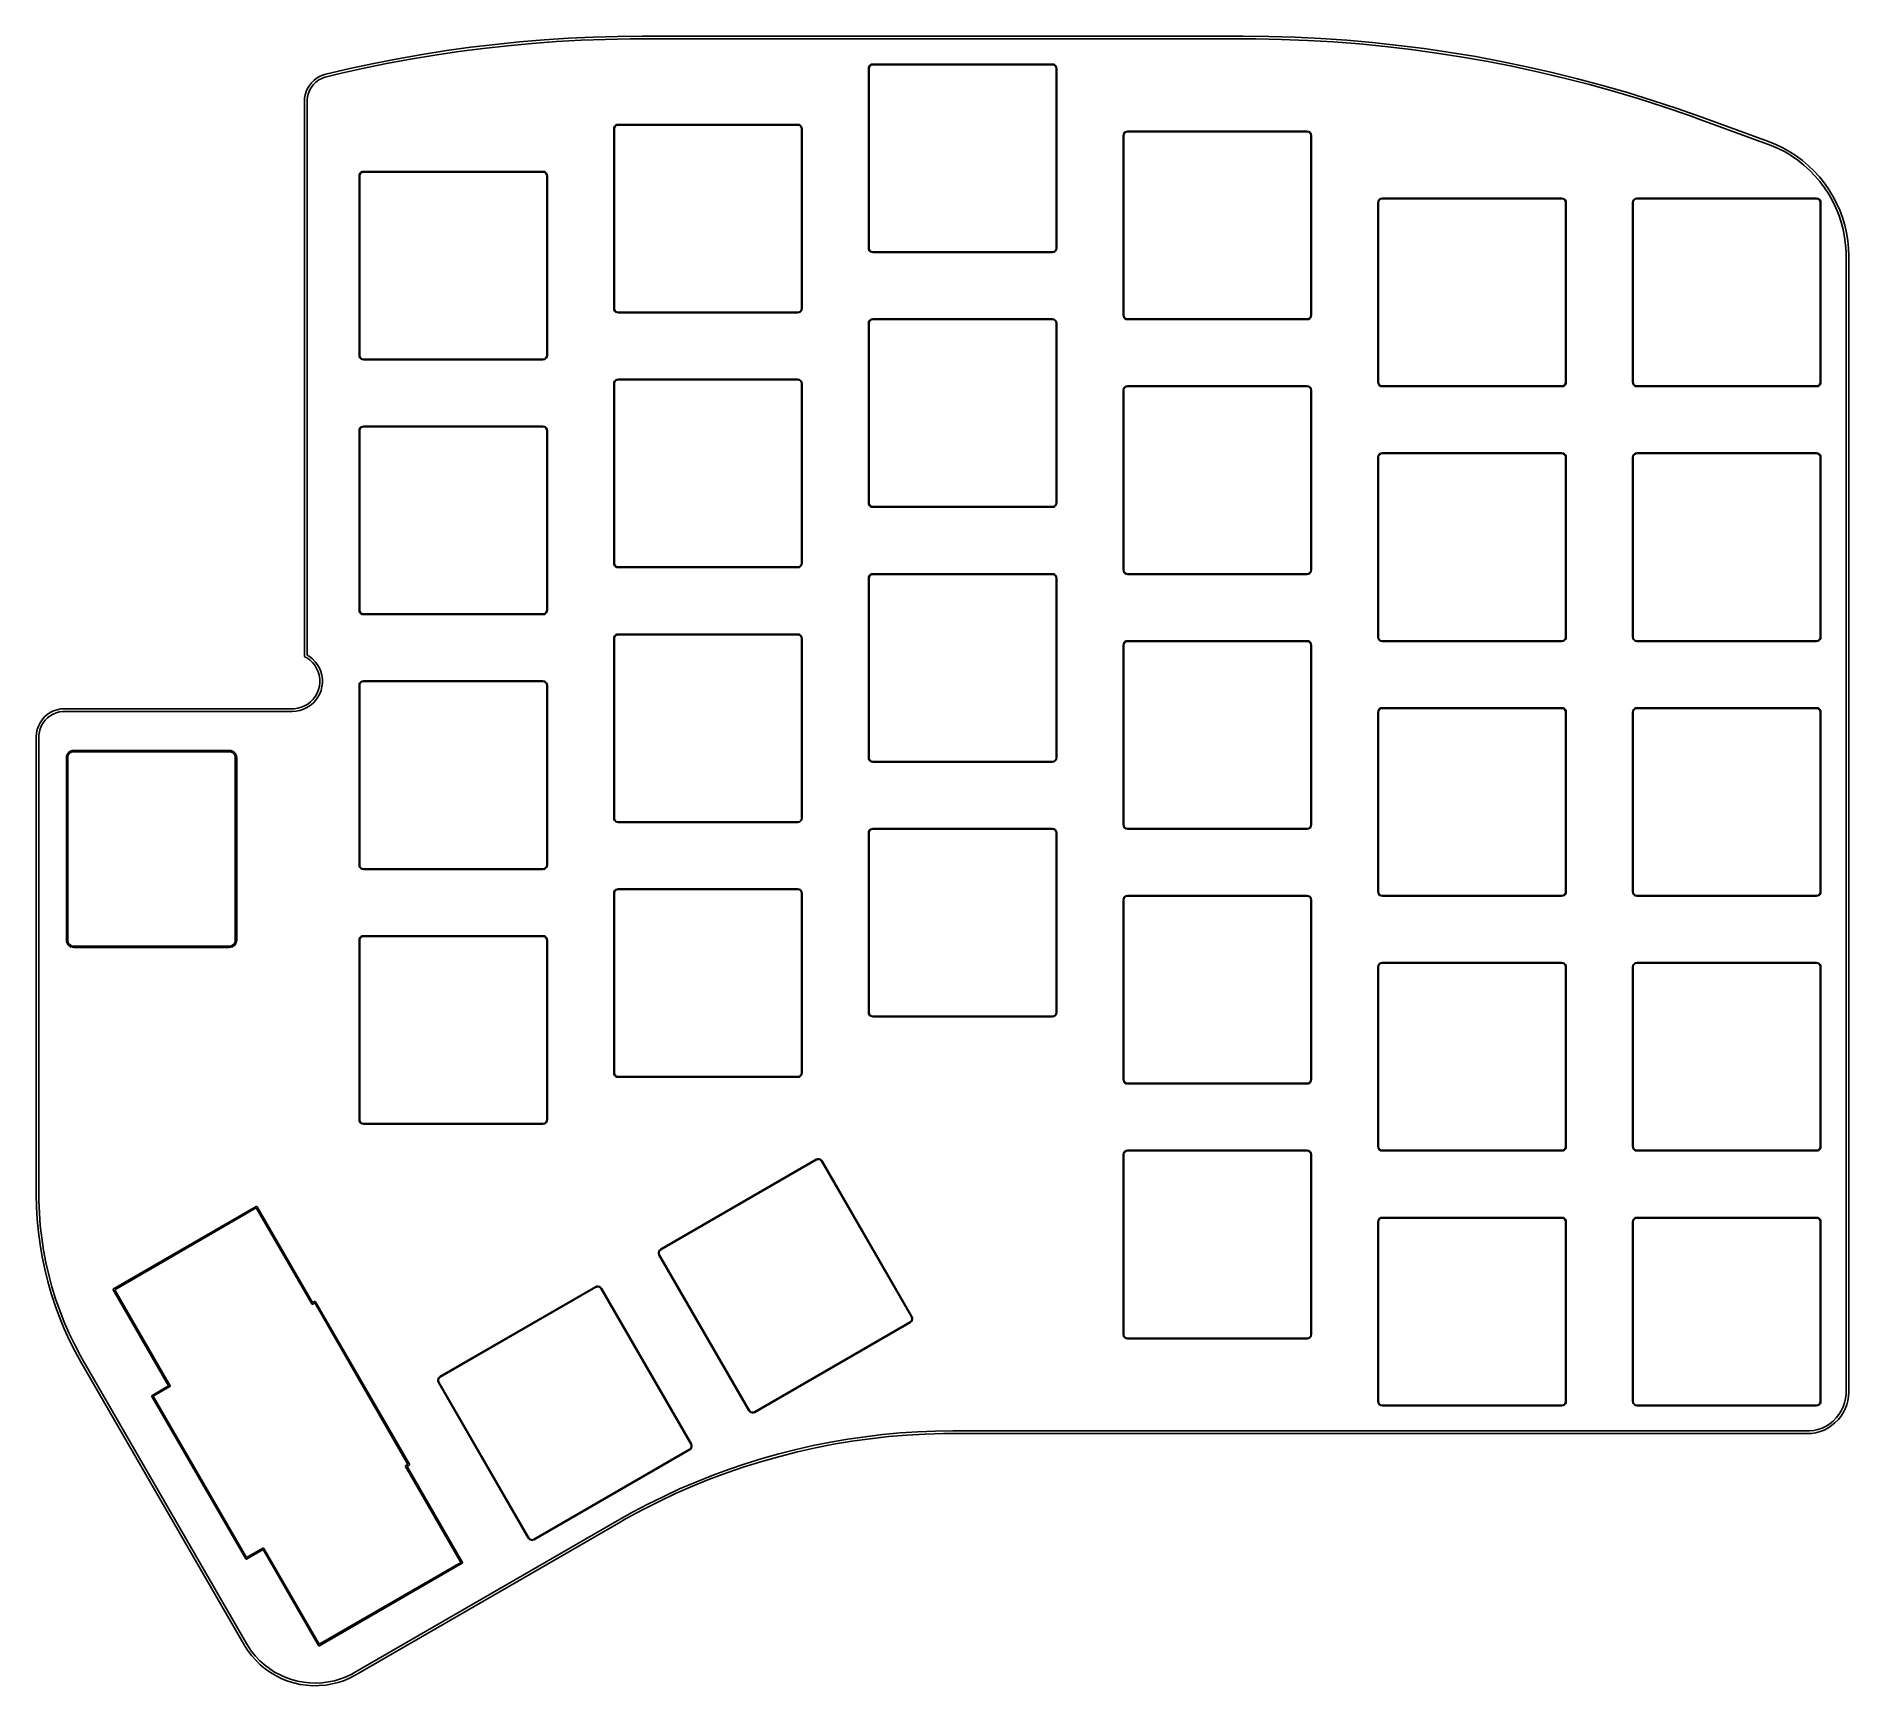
# Model space of a CAD drawing. Extents: x 86 to 221, y -161 to -38.
import ezdxf

# ---------------------------------------------------------------- set-up
doc = ezdxf.new("R2010")
doc.units = 0
doc.layers.add('BLACK', color=7, linetype='CONTINUOUS')

msp = doc.modelspace()

# ---------------------------------------------------------------- linework, layer by layer
at = {"layer": 'BLACK', "linetype": 'CONTINUOUS'}
for p, q in [((114.686, -39.2561), (116.497, -38.972)), ((117.431, -39.0363), (115.621, -39.3033)), ((116.497, -38.972), (118.313, -38.7211)), ((119.245, -38.8025), (117.431, -39.0363)), ((118.313, -38.7211), (120.133, -38.5035)), ((121.064, -38.602), (119.245, -38.8025)), ((120.133, -38.5035), (121.956, -38.3192)), ((122.885, -38.4347), (121.064, -38.602)), ((121.956, -38.3192), (123.783, -38.1684)), ((124.709, -38.3009), (122.885, -38.4347)), ((123.783, -38.1684), (125.612, -38.051)), ((126.536, -38.2005), (124.709, -38.3009)), ((125.612, -38.051), (127.443, -37.9671)), ((128.364, -38.1335), (126.536, -38.2005)), ((127.443, -37.9671), (129.275, -37.9168)), ((130.193, -38.1), (128.364, -38.1335)), ((129.275, -37.9168), (131.107, -37.9)), ((131.107, -38.1), (130.193, -38.1)), ((131.107, -37.9), (131.107, -37.9)), ((131.107, -37.9), (175.893, -37.9)), ((131.107, -38.1), (131.107, -38.1)), ((175.893, -38.1), (131.107, -38.1)), ((175.893, -37.9), (177.834, -37.9188)), ((176.861, -38.1), (175.893, -38.1)), ((178.798, -38.1376), (176.861, -38.1)), ((177.834, -37.9188), (179.774, -37.9753)), ((180.734, -38.2127), (178.798, -38.1376)), ((179.774, -37.9753), (181.713, -38.0694)), ((182.668, -38.3253), (180.734, -38.2127)), ((181.713, -38.0694), (183.65, -38.201)), ((184.6, -38.4755), (182.668, -38.3253)), ((183.65, -38.201), (185.583, -38.3702)), ((186.528, -38.663), (184.6, -38.4755)), ((185.583, -38.3702), (187.513, -38.5768)), ((188.452, -38.8879), (186.528, -38.663)), ((187.513, -38.5768), (189.439, -38.8209)), ((190.372, -39.1501), (188.452, -38.8879)), ((189.439, -38.8209), (191.36, -39.1022)), ((192.286, -39.4495), (190.372, -39.1501)), ((191.36, -39.1022), (193.275, -39.4207)), ((107.505, -40.7224), (109.29, -40.3066)), ((110.226, -40.3024), (108.441, -40.7011)), ((109.29, -40.3066), (111.082, -39.9235)), ((112.018, -39.9365), (110.226, -40.3024)), ((111.082, -39.9235), (112.881, -39.5733)), ((113.817, -39.6034), (112.018, -39.9365)), ((112.881, -39.5733), (114.686, -39.2561)), ((115.621, -39.3033), (113.817, -39.6034)), ((147.975, -40.3), (147.991, -40.1996)), ((147.975, -53.7), (147.975, -40.3)), ((147.991, -40.1996), (148.037, -40.109)), ((148.052, -40.1736), (148.025, -40.2564)), ((148.025, -40.2564), (148.025, -40.3)), ((148.025, -40.3), (148.025, -53.7)), ((148.037, -40.109), (148.109, -40.0371)), ((148.103, -40.1031), (148.052, -40.1736)), ((148.174, -40.0519), (148.103, -40.1031)), ((148.109, -40.0371), (148.2, -39.9909)), ((148.256, -40.025), (148.174, -40.0519)), ((148.2, -39.9909), (148.3, -39.975)), ((148.3, -40.025), (148.256, -40.025)), ((148.3, -39.975), (161.7, -39.975)), ((161.7, -40.025), (148.3, -40.025)), ((161.7, -39.975), (161.8, -39.9909)), ((161.744, -40.025), (161.7, -40.025)), ((161.826, -40.0519), (161.744, -40.025)), ((161.8, -39.9909), (161.891, -40.0371)), ((161.897, -40.1031), (161.826, -40.0519)), ((161.891, -40.0371), (161.963, -40.109)), ((161.948, -40.1736), (161.897, -40.1031)), ((161.975, -40.2564), (161.948, -40.1736)), ((161.963, -40.109), (162.009, -40.1996)), ((161.975, -40.3), (161.975, -40.2564)), ((161.975, -53.7), (161.975, -40.3)), ((162.009, -40.1996), (162.025, -40.3)), ((162.025, -40.3), (162.025, -53.7)), ((194.194, -39.7859), (192.286, -39.4495)), ((193.275, -39.4207), (195.183, -39.7763)), ((196.095, -40.1593), (194.194, -39.7859)), ((195.183, -39.7763), (197.084, -40.1689)), ((197.988, -40.5694), (196.095, -40.1593)), ((197.084, -40.1689), (198.977, -40.5982)), ((106.037, -42.0166), (106.142, -41.7848)), ((106.142, -41.7848), (106.274, -41.5674)), ((106.299, -41.9068), (106.2, -42.1404)), ((106.274, -41.5674), (106.431, -41.3675)), ((106.428, -41.6884), (106.299, -41.9068)), ((106.585, -41.489), (106.428, -41.6884)), ((106.431, -41.3675), (106.611, -41.1881)), ((106.767, -41.3123), (106.585, -41.489)), ((106.611, -41.1881), (106.812, -41.0318)), ((106.97, -41.1613), (106.767, -41.3123)), ((106.812, -41.0318), (107.03, -40.9009)), ((107.192, -41.0387), (106.97, -41.1613)), ((107.03, -40.9009), (107.262, -40.7972)), ((107.429, -40.9466), (107.192, -41.0387)), ((107.262, -40.7972), (107.505, -40.7224)), ((107.552, -40.9168), (107.429, -40.9466)), ((107.505, -40.7224), (107.505, -40.7224)), ((108.441, -40.7011), (107.552, -40.9168)), ((107.552, -40.9168), (107.552, -40.9168)), ((199.874, -41.0162), (197.988, -40.5694)), ((198.977, -40.5982), (200.862, -41.0642)), ((201.75, -41.4995), (199.874, -41.0162)), ((200.862, -41.0642), (202.737, -41.5666)), ((203.616, -42.019), (201.75, -41.4995)), ((202.737, -41.5666), (204.602, -42.1052)), ((105.9, -42.7632), (105.915, -42.5094)), ((105.9, -84.1), (105.9, -42.7632)), ((105.9, -42.7632), (105.9, -42.7632)), ((105.915, -42.5094), (105.961, -42.2593)), ((105.961, -42.2593), (106.037, -42.0166)), ((106.134, -42.3851), (106.1, -42.6364)), ((106.1, -42.6364), (106.1, -42.7632)), ((106.1, -42.7632), (106.1, -42.7632)), ((106.1, -42.7632), (106.1, -84.0443)), ((106.2, -42.1404), (106.134, -42.3851)), ((205.472, -42.5747), (203.616, -42.019)), ((204.602, -42.1052), (206.456, -42.68)), ((207.317, -43.1662), (205.472, -42.5747)), ((206.456, -42.68), (208.298, -43.2906)), ((209.15, -43.7934), (207.317, -43.1662)), ((128.991, -44.6996), (129.037, -44.609)), ((129.037, -44.609), (129.109, -44.5371)), ((129.103, -44.6031), (129.052, -44.6736)), ((129.174, -44.5519), (129.103, -44.6031)), ((129.109, -44.5371), (129.2, -44.4909)), ((129.256, -44.525), (129.174, -44.5519)), ((129.2, -44.4909), (129.3, -44.475)), ((129.3, -44.525), (129.256, -44.525)), ((129.3, -44.475), (142.7, -44.475)), ((142.7, -44.525), (129.3, -44.525)), ((142.7, -44.475), (142.8, -44.4909)), ((142.744, -44.525), (142.7, -44.525)), ((142.826, -44.5519), (142.744, -44.525)), ((142.8, -44.4909), (142.891, -44.5371)), ((142.897, -44.6031), (142.826, -44.5519)), ((142.891, -44.5371), (142.963, -44.609)), ((142.948, -44.6736), (142.897, -44.6031)), ((142.963, -44.609), (143.009, -44.6996)), ((208.298, -43.2906), (210.129, -43.9368)), ((210.06, -44.1247), (209.15, -43.7934)), ((215.044, -45.9386), (210.06, -44.1247)), ((210.06, -44.1247), (210.06, -44.1247)), ((210.129, -43.9368), (210.129, -43.9368)), ((210.129, -43.9368), (215.112, -45.7507)), ((128.975, -44.8), (128.991, -44.6996)), ((128.975, -58.2), (128.975, -44.8)), ((129.052, -44.6736), (129.025, -44.7564)), ((129.025, -44.7564), (129.025, -44.8)), ((129.025, -44.8), (129.025, -58.2)), ((142.975, -44.7564), (142.948, -44.6736)), ((142.975, -44.8), (142.975, -44.7564)), ((142.975, -58.2), (142.975, -44.8)), ((143.009, -44.6996), (143.025, -44.8)), ((143.025, -44.8), (143.025, -58.2)), ((166.975, -45.3), (166.991, -45.1996)), ((166.975, -58.7), (166.975, -45.3)), ((166.991, -45.1996), (167.037, -45.109)), ((167.052, -45.1736), (167.025, -45.2564)), ((167.025, -45.2564), (167.025, -45.3)), ((167.025, -45.3), (167.025, -58.7)), ((167.037, -45.109), (167.109, -45.0371)), ((167.103, -45.1031), (167.052, -45.1736)), ((167.174, -45.0519), (167.103, -45.1031)), ((167.109, -45.0371), (167.2, -44.9909)), ((167.256, -45.025), (167.174, -45.0519)), ((167.2, -44.9909), (167.3, -44.975)), ((167.3, -45.025), (167.256, -45.025)), ((167.3, -44.975), (180.7, -44.975)), ((180.7, -45.025), (167.3, -45.025)), ((180.7, -44.975), (180.8, -44.9909)), ((180.744, -45.025), (180.7, -45.025)), ((180.826, -45.0519), (180.744, -45.025)), ((180.8, -44.9909), (180.891, -45.0371)), ((180.897, -45.1031), (180.826, -45.0519)), ((180.891, -45.0371), (180.963, -45.109)), ((180.948, -45.1736), (180.897, -45.1031)), ((180.975, -45.2564), (180.948, -45.1736)), ((180.963, -45.109), (181.009, -45.1996)), ((180.975, -45.3), (180.975, -45.2564)), ((180.975, -58.7), (180.975, -45.3)), ((181.009, -45.1996), (181.025, -45.3)), ((181.025, -45.3), (181.025, -58.7)), ((215.313, -46.0365), (215.044, -45.9386)), ((215.044, -45.9386), (215.044, -45.9386)), ((215.112, -45.7507), (215.112, -45.7507)), ((215.112, -45.7507), (215.112, -45.7507)), ((215.112, -45.7507), (215.112, -45.7507)), ((215.112, -45.7507), (215.655, -45.9683)), ((215.837, -46.2665), (215.313, -46.0365)), ((215.655, -45.9683), (216.183, -46.2204)), ((216.346, -46.5297), (215.837, -46.2665)), ((216.183, -46.2204), (216.694, -46.5059)), ((216.836, -46.825), (216.346, -46.5297)), ((216.694, -46.5059), (217.185, -46.8237)), ((217.307, -47.1512), (216.836, -46.825)), ((217.185, -46.8237), (217.655, -47.1723)), ((217.755, -47.5069), (217.307, -47.1512)), ((217.655, -47.1723), (218.102, -47.5504)), ((109.975, -48.3), (109.991, -48.1996)), ((109.975, -61.7), (109.975, -48.3)), ((109.991, -48.1996), (110.037, -48.109)), ((110.052, -48.1736), (110.025, -48.2564)), ((110.025, -48.2564), (110.025, -48.3)), ((110.025, -48.3), (110.025, -61.7)), ((110.037, -48.109), (110.109, -48.0371)), ((110.103, -48.1031), (110.052, -48.1736)), ((110.174, -48.0519), (110.103, -48.1031)), ((110.109, -48.0371), (110.2, -47.9909)), ((110.256, -48.025), (110.174, -48.0519)), ((110.2, -47.9909), (110.3, -47.975)), ((110.3, -48.025), (110.256, -48.025)), ((110.3, -47.975), (123.7, -47.975)), ((123.7, -48.025), (110.3, -48.025)), ((123.7, -47.975), (123.8, -47.9909)), ((123.744, -48.025), (123.7, -48.025)), ((123.826, -48.0519), (123.744, -48.025)), ((123.8, -47.9909), (123.891, -48.0371)), ((123.897, -48.1031), (123.826, -48.0519)), ((123.891, -48.0371), (123.963, -48.109)), ((123.948, -48.1736), (123.897, -48.1031)), ((123.975, -48.2564), (123.948, -48.1736)), ((123.963, -48.109), (124.009, -48.1996)), ((123.975, -48.3), (123.975, -48.2564)), ((123.975, -61.7), (123.975, -48.3)), ((124.009, -48.1996), (124.025, -48.3)), ((124.025, -48.3), (124.025, -61.7)), ((218.18, -47.8908), (217.755, -47.5069)), ((218.102, -47.5504), (218.523, -47.9565)), ((218.579, -48.3011), (218.18, -47.8908)), ((218.523, -47.9565), (218.917, -48.3887)), ((218.951, -48.7362), (218.579, -48.3011)), ((218.917, -48.3887), (219.283, -48.8454)), ((186.109, -50.0371), (186.2, -49.9909)), ((186.2, -49.9909), (186.3, -49.975)), ((186.3, -49.975), (199.7, -49.975)), ((199.7, -49.975), (199.8, -49.9909)), ((199.8, -49.9909), (199.891, -50.0371)), ((205.109, -50.0371), (205.2, -49.9909)), ((205.2, -49.9909), (205.3, -49.975)), ((205.3, -49.975), (218.7, -49.975)), ((218.7, -49.975), (218.8, -49.9909)), ((218.8, -49.9909), (218.891, -50.0371)), ((219.294, -49.1944), (218.951, -48.7362)), ((219.283, -48.8454), (219.618, -49.3246)), ((219.607, -49.6737), (219.294, -49.1944)), ((219.889, -50.1721), (219.607, -49.6737)), ((219.618, -49.3246), (219.922, -49.8244)), ((219.922, -49.8244), (220.194, -50.3428)), ((185.975, -50.3), (185.991, -50.1996)), ((185.975, -63.7), (185.975, -50.3)), ((185.991, -50.1996), (186.037, -50.109)), ((186.052, -50.1736), (186.025, -50.2564)), ((186.025, -50.2564), (186.025, -50.3)), ((186.025, -50.3), (186.025, -63.7)), ((186.037, -50.109), (186.109, -50.0371)), ((186.103, -50.1031), (186.052, -50.1736)), ((186.174, -50.0519), (186.103, -50.1031)), ((186.256, -50.025), (186.174, -50.0519)), ((186.3, -50.025), (186.256, -50.025)), ((199.7, -50.025), (186.3, -50.025)), ((199.744, -50.025), (199.7, -50.025)), ((199.826, -50.0519), (199.744, -50.025)), ((199.897, -50.1031), (199.826, -50.0519)), ((199.891, -50.0371), (199.963, -50.109)), ((199.948, -50.1736), (199.897, -50.1031)), ((199.975, -50.2564), (199.948, -50.1736)), ((199.963, -50.109), (200.009, -50.1996)), ((199.975, -50.3), (199.975, -50.2564)), ((199.975, -63.7), (199.975, -50.3)), ((200.009, -50.1996), (200.025, -50.3)), ((200.025, -50.3), (200.025, -63.7)), ((204.975, -50.3), (204.991, -50.1996)), ((204.975, -63.7), (204.975, -50.3)), ((204.975, -50.3), (204.975, -50.3)), ((204.991, -50.1996), (205.037, -50.109)), ((205.052, -50.1736), (205.025, -50.2564)), ((205.025, -50.2564), (205.025, -50.3)), ((205.025, -50.3), (205.025, -63.7)), ((205.037, -50.109), (205.109, -50.0371)), ((205.103, -50.1031), (205.052, -50.1736)), ((205.174, -50.0519), (205.103, -50.1031)), ((205.256, -50.025), (205.174, -50.0519)), ((205.3, -50.025), (205.256, -50.025)), ((218.7, -50.025), (205.3, -50.025)), ((218.744, -50.025), (218.7, -50.025)), ((218.826, -50.0519), (218.744, -50.025)), ((218.897, -50.1031), (218.826, -50.0519)), ((218.891, -50.0371), (218.963, -50.109)), ((218.948, -50.1736), (218.897, -50.1031)), ((218.975, -50.2564), (218.948, -50.1736)), ((218.963, -50.109), (219.009, -50.1996)), ((218.975, -50.3), (218.975, -50.2564)), ((218.975, -63.7), (218.975, -50.3)), ((219.009, -50.1996), (219.025, -50.3)), ((219.025, -50.3), (219.025, -63.7)), ((220.138, -50.6875), (219.889, -50.1721)), ((220.354, -51.2179), (220.138, -50.6875)), ((220.194, -50.3428), (220.431, -50.8774)), ((220.534, -51.7611), (220.354, -51.2179)), ((220.431, -50.8774), (220.634, -51.4263)), ((220.68, -52.3147), (220.534, -51.7611)), ((220.634, -51.4263), (220.801, -51.987)), ((220.79, -52.8766), (220.68, -52.3147)), ((220.801, -51.987), (220.931, -52.5573)), ((220.931, -52.5573), (221.025, -53.1348)), ((147.991, -53.8004), (147.975, -53.7)), ((148.037, -53.891), (147.991, -53.8004)), ((148.025, -53.7), (148.025, -53.7436)), ((148.025, -53.7436), (148.052, -53.8264)), ((148.109, -53.9629), (148.037, -53.891)), ((148.052, -53.8264), (148.103, -53.8969)), ((148.103, -53.8969), (148.174, -53.9481)), ((148.2, -54.0091), (148.109, -53.9629)), ((148.174, -53.9481), (148.256, -53.975)), ((148.3, -54.025), (148.2, -54.0091)), ((148.256, -53.975), (148.3, -53.975)), ((148.3, -53.975), (161.7, -53.975)), ((161.7, -54.025), (148.3, -54.025)), ((161.7, -53.975), (161.744, -53.975)), ((161.8, -54.0091), (161.7, -54.025)), ((161.744, -53.975), (161.826, -53.9481)), ((161.891, -53.9629), (161.8, -54.0091)), ((161.826, -53.9481), (161.897, -53.8969)), ((161.963, -53.891), (161.891, -53.9629)), ((161.897, -53.8969), (161.948, -53.8264)), ((161.948, -53.8264), (161.975, -53.7436)), ((162.009, -53.8004), (161.963, -53.891)), ((161.975, -53.7436), (161.975, -53.7)), ((162.025, -53.7), (162.009, -53.8004)), ((220.863, -53.4443), (220.79, -52.8766)), ((220.9, -54.0156), (220.863, -53.4443)), ((220.9, -54.3019), (220.9, -54.0156)), ((221.025, -53.1348), (221.081, -53.7171)), ((221.081, -53.7171), (221.1, -54.3019)), ((220.9, -139), (220.9, -54.3019)), ((220.9, -54.3019), (220.9, -54.3019)), ((221.1, -54.3019), (221.1, -54.3019)), ((221.1, -54.3019), (221.1, -139)), ((128.991, -58.3004), (128.975, -58.2)), ((129.037, -58.391), (128.991, -58.3004)), ((129.025, -58.2), (129.025, -58.2)), ((129.025, -58.2), (129.025, -58.2436)), ((129.025, -58.2436), (129.052, -58.3264)), ((129.109, -58.4629), (129.037, -58.391)), ((129.052, -58.3264), (129.103, -58.3969)), ((129.103, -58.3969), (129.174, -58.4481)), ((129.2, -58.5091), (129.109, -58.4629)), ((129.174, -58.4481), (129.256, -58.475)), ((129.3, -58.525), (129.2, -58.5091)), ((129.256, -58.475), (129.3, -58.475)), ((129.3, -58.475), (142.7, -58.475)), ((142.7, -58.525), (129.3, -58.525)), ((142.7, -58.475), (142.744, -58.475)), ((142.8, -58.5091), (142.7, -58.525)), ((142.744, -58.475), (142.826, -58.4481)), ((142.891, -58.4629), (142.8, -58.5091)), ((142.826, -58.4481), (142.897, -58.3969)), ((142.963, -58.391), (142.891, -58.4629)), ((142.897, -58.3969), (142.948, -58.3264)), ((142.948, -58.3264), (142.975, -58.2436)), ((143.009, -58.3004), (142.963, -58.391)), ((142.975, -58.2436), (142.975, -58.2)), ((143.025, -58.2), (143.009, -58.3004)), ((147.975, -59.3), (147.991, -59.1996)), ((147.975, -72.7), (147.975, -59.3)), ((147.991, -59.1996), (148.037, -59.109)), ((148.052, -59.1736), (148.025, -59.2564)), ((148.025, -59.2564), (148.025, -59.3)), ((148.025, -59.3), (148.025, -72.7)), ((148.037, -59.109), (148.109, -59.0371)), ((148.103, -59.1031), (148.052, -59.1736)), ((148.174, -59.0519), (148.103, -59.1031)), ((148.109, -59.0371), (148.2, -58.9909)), ((148.256, -59.025), (148.174, -59.0519)), ((148.2, -58.9909), (148.3, -58.975)), ((148.3, -59.025), (148.256, -59.025)), ((148.3, -58.975), (161.7, -58.975)), ((161.7, -59.025), (148.3, -59.025)), ((161.7, -58.975), (161.8, -58.9909)), ((161.744, -59.025), (161.7, -59.025)), ((161.826, -59.0519), (161.744, -59.025)), ((161.8, -58.9909), (161.891, -59.0371)), ((161.897, -59.1031), (161.826, -59.0519)), ((161.891, -59.0371), (161.963, -59.109)), ((161.948, -59.1736), (161.897, -59.1031)), ((161.975, -59.2564), (161.948, -59.1736)), ((161.963, -59.109), (162.009, -59.1996)), ((161.975, -59.3), (161.975, -59.2564)), ((161.975, -72.7), (161.975, -59.3)), ((162.009, -59.1996), (162.025, -59.3)), ((162.025, -59.3), (162.025, -72.7)), ((166.991, -58.8004), (166.975, -58.7)), ((167.037, -58.891), (166.991, -58.8004)), ((167.025, -58.7), (167.025, -58.7436)), ((167.025, -58.7436), (167.052, -58.8264)), ((167.109, -58.9629), (167.037, -58.891)), ((167.052, -58.8264), (167.103, -58.8969)), ((167.103, -58.8969), (167.174, -58.9481)), ((167.2, -59.0091), (167.109, -58.9629)), ((167.174, -58.9481), (167.256, -58.975)), ((167.3, -59.025), (167.2, -59.0091)), ((167.256, -58.975), (167.3, -58.975)), ((167.3, -58.975), (180.7, -58.975)), ((180.7, -59.025), (167.3, -59.025)), ((180.7, -58.975), (180.744, -58.975)), ((180.8, -59.0091), (180.7, -59.025)), ((180.744, -58.975), (180.826, -58.9481)), ((180.891, -58.9629), (180.8, -59.0091)), ((180.826, -58.9481), (180.897, -58.8969)), ((180.963, -58.891), (180.891, -58.9629)), ((180.897, -58.8969), (180.948, -58.8264)), ((180.948, -58.8264), (180.975, -58.7436)), ((181.009, -58.8004), (180.963, -58.891)), ((180.975, -58.7436), (180.975, -58.7)), ((180.975, -58.7), (180.975, -58.7)), ((181.025, -58.7), (181.009, -58.8004)), ((109.991, -61.8004), (109.975, -61.7)), ((110.037, -61.891), (109.991, -61.8004)), ((110.025, -61.7), (110.025, -61.7)), ((110.025, -61.7), (110.025, -61.7436)), ((110.025, -61.7436), (110.052, -61.8264)), ((110.109, -61.9629), (110.037, -61.891)), ((110.052, -61.8264), (110.103, -61.8969)), ((110.103, -61.8969), (110.174, -61.9481)), ((110.2, -62.0091), (110.109, -61.9629)), ((110.174, -61.9481), (110.256, -61.975)), ((110.3, -62.025), (110.2, -62.0091)), ((110.256, -61.975), (110.3, -61.975)), ((110.3, -61.975), (123.7, -61.975)), ((123.7, -62.025), (110.3, -62.025)), ((123.7, -61.975), (123.744, -61.975)), ((123.8, -62.0091), (123.7, -62.025)), ((123.744, -61.975), (123.826, -61.9481)), ((123.891, -61.9629), (123.8, -62.0091)), ((123.826, -61.9481), (123.897, -61.8969)), ((123.963, -61.891), (123.891, -61.9629)), ((123.897, -61.8969), (123.948, -61.8264)), ((123.948, -61.8264), (123.975, -61.7436)), ((124.009, -61.8004), (123.963, -61.891)), ((123.975, -61.7436), (123.975, -61.7)), ((124.025, -61.7), (124.009, -61.8004)), ((124.025, -61.7), (124.025, -61.7)), ((129.037, -63.609), (129.109, -63.5371)), ((129.109, -63.5371), (129.2, -63.4909)), ((129.256, -63.525), (129.174, -63.5519)), ((129.2, -63.4909), (129.3, -63.475)), ((129.3, -63.525), (129.256, -63.525)), ((129.3, -63.475), (142.7, -63.475)), ((142.7, -63.525), (129.3, -63.525)), ((142.7, -63.475), (142.8, -63.4909)), ((142.744, -63.525), (142.7, -63.525)), ((142.826, -63.5519), (142.744, -63.525)), ((142.8, -63.4909), (142.891, -63.5371)), ((142.891, -63.5371), (142.963, -63.609)), ((128.975, -63.8), (128.991, -63.6996)), ((128.975, -77.2), (128.975, -63.8)), ((128.991, -63.6996), (129.037, -63.609)), ((129.052, -63.6736), (129.025, -63.7564)), ((129.025, -63.7564), (129.025, -63.8)), ((129.025, -63.8), (129.025, -77.2)), ((129.103, -63.6031), (129.052, -63.6736)), ((129.174, -63.5519), (129.103, -63.6031)), ((142.897, -63.6031), (142.826, -63.5519)), ((142.948, -63.6736), (142.897, -63.6031)), ((142.975, -63.7564), (142.948, -63.6736)), ((142.963, -63.609), (143.009, -63.6996)), ((142.975, -63.8), (142.975, -63.7564)), ((142.975, -77.2), (142.975, -63.8)), ((143.009, -63.6996), (143.025, -63.8)), ((143.025, -63.8), (143.025, -77.2)), ((166.975, -64.3), (166.991, -64.1996)), ((166.975, -77.7), (166.975, -64.3)), ((166.991, -64.1996), (167.037, -64.109)), ((167.052, -64.1736), (167.025, -64.2564)), ((167.025, -64.2564), (167.025, -64.3)), ((167.025, -64.3), (167.025, -77.7)), ((167.037, -64.109), (167.109, -64.0371)), ((167.103, -64.1031), (167.052, -64.1736)), ((167.174, -64.0519), (167.103, -64.1031)), ((167.109, -64.0371), (167.2, -63.9909)), ((167.256, -64.025), (167.174, -64.0519)), ((167.2, -63.9909), (167.3, -63.975)), ((167.3, -64.025), (167.256, -64.025)), ((167.3, -63.975), (180.7, -63.975)), ((180.7, -64.025), (167.3, -64.025)), ((180.7, -63.975), (180.8, -63.9909)), ((180.744, -64.025), (180.7, -64.025)), ((180.826, -64.0519), (180.744, -64.025)), ((180.8, -63.9909), (180.891, -64.0371)), ((180.897, -64.1031), (180.826, -64.0519)), ((180.891, -64.0371), (180.963, -64.109)), ((180.948, -64.1736), (180.897, -64.1031)), ((180.975, -64.2564), (180.948, -64.1736)), ((180.963, -64.109), (181.009, -64.1996)), ((180.975, -64.3), (180.975, -64.2564)), ((180.975, -77.7), (180.975, -64.3)), ((181.009, -64.1996), (181.025, -64.3)), ((181.025, -64.3), (181.025, -77.7)), ((185.991, -63.8004), (185.975, -63.7)), ((185.975, -63.7), (185.975, -63.7)), ((186.037, -63.891), (185.991, -63.8004)), ((186.025, -63.7), (186.025, -63.7436)), ((186.025, -63.7436), (186.052, -63.8264)), ((186.109, -63.9629), (186.037, -63.891)), ((186.052, -63.8264), (186.103, -63.8969)), ((186.103, -63.8969), (186.174, -63.9481)), ((186.2, -64.0091), (186.109, -63.9629)), ((186.174, -63.9481), (186.256, -63.975)), ((186.3, -64.025), (186.2, -64.0091)), ((186.256, -63.975), (186.3, -63.975)), ((186.3, -63.975), (199.7, -63.975)), ((199.7, -64.025), (186.3, -64.025)), ((199.7, -63.975), (199.744, -63.975)), ((199.8, -64.0091), (199.7, -64.025)), ((199.744, -63.975), (199.826, -63.9481)), ((199.891, -63.9629), (199.8, -64.0091)), ((199.826, -63.9481), (199.897, -63.8969)), ((199.963, -63.891), (199.891, -63.9629)), ((199.897, -63.8969), (199.948, -63.8264)), ((199.948, -63.8264), (199.975, -63.7436)), ((200.009, -63.8004), (199.963, -63.891)), ((199.975, -63.7436), (199.975, -63.7)), ((199.975, -63.7), (199.975, -63.7)), ((200.025, -63.7), (200.009, -63.8004)), ((204.991, -63.8004), (204.975, -63.7)), ((204.975, -63.7), (204.975, -63.7)), ((205.037, -63.891), (204.991, -63.8004)), ((205.025, -63.7), (205.025, -63.7)), ((205.025, -63.7), (205.025, -63.7436)), ((205.025, -63.7436), (205.052, -63.8264)), ((205.109, -63.9629), (205.037, -63.891)), ((205.052, -63.8264), (205.103, -63.8969)), ((205.103, -63.8969), (205.174, -63.9481)), ((205.2, -64.0091), (205.109, -63.9629)), ((205.174, -63.9481), (205.256, -63.975)), ((205.3, -64.025), (205.2, -64.0091)), ((205.256, -63.975), (205.3, -63.975)), ((205.3, -63.975), (218.7, -63.975)), ((218.7, -64.025), (205.3, -64.025)), ((218.7, -63.975), (218.744, -63.975)), ((218.8, -64.0091), (218.7, -64.025)), ((218.744, -63.975), (218.826, -63.9481)), ((218.891, -63.9629), (218.8, -64.0091)), ((218.826, -63.9481), (218.897, -63.8969)), ((218.963, -63.891), (218.891, -63.9629)), ((218.897, -63.8969), (218.948, -63.8264)), ((218.948, -63.8264), (218.975, -63.7436)), ((219.009, -63.8004), (218.963, -63.891)), ((218.975, -63.7436), (218.975, -63.7)), ((218.975, -63.7), (218.975, -63.7)), ((219.025, -63.7), (219.009, -63.8004)), ((219.025, -63.7), (219.025, -63.7)), ((109.975, -67.3), (109.991, -67.1996)), ((109.975, -80.7), (109.975, -67.3)), ((109.991, -67.1996), (110.037, -67.109)), ((110.052, -67.1736), (110.025, -67.2564)), ((110.025, -67.2564), (110.025, -67.3)), ((110.025, -67.3), (110.025, -80.7)), ((110.037, -67.109), (110.109, -67.0371)), ((110.103, -67.1031), (110.052, -67.1736)), ((110.174, -67.0519), (110.103, -67.1031)), ((110.109, -67.0371), (110.2, -66.9909)), ((110.256, -67.025), (110.174, -67.0519)), ((110.2, -66.9909), (110.3, -66.975)), ((110.3, -67.025), (110.256, -67.025)), ((110.3, -66.975), (123.7, -66.975)), ((123.7, -67.025), (110.3, -67.025)), ((123.7, -66.975), (123.8, -66.9909)), ((123.744, -67.025), (123.7, -67.025)), ((123.826, -67.0519), (123.744, -67.025)), ((123.8, -66.9909), (123.891, -67.0371)), ((123.897, -67.1031), (123.826, -67.0519)), ((123.891, -67.0371), (123.963, -67.109)), ((123.948, -67.1736), (123.897, -67.1031)), ((123.975, -67.2564), (123.948, -67.1736)), ((123.963, -67.109), (124.009, -67.1996)), ((123.975, -67.3), (123.975, -67.2564)), ((123.975, -80.7), (123.975, -67.3)), ((124.009, -67.1996), (124.025, -67.3)), ((124.025, -67.3), (124.025, -80.7)), ((185.975, -69.3), (185.991, -69.1996)), ((185.975, -82.7), (185.975, -69.3)), ((185.975, -69.3), (185.975, -69.3)), ((185.991, -69.1996), (186.037, -69.109)), ((186.052, -69.1736), (186.025, -69.2564)), ((186.025, -69.2564), (186.025, -69.3)), ((186.025, -69.3), (186.025, -82.7)), ((186.037, -69.109), (186.109, -69.0371)), ((186.103, -69.1031), (186.052, -69.1736)), ((186.174, -69.0519), (186.103, -69.1031)), ((186.109, -69.0371), (186.2, -68.9909)), ((186.256, -69.025), (186.174, -69.0519)), ((186.2, -68.9909), (186.3, -68.975)), ((186.3, -69.025), (186.256, -69.025)), ((186.3, -68.975), (199.7, -68.975)), ((199.7, -69.025), (186.3, -69.025)), ((199.7, -68.975), (199.8, -68.9909)), ((199.744, -69.025), (199.7, -69.025)), ((199.826, -69.0519), (199.744, -69.025)), ((199.8, -68.9909), (199.891, -69.0371)), ((199.897, -69.1031), (199.826, -69.0519)), ((199.891, -69.0371), (199.963, -69.109)), ((199.948, -69.1736), (199.897, -69.1031)), ((199.975, -69.2564), (199.948, -69.1736)), ((199.963, -69.109), (200.009, -69.1996)), ((199.975, -69.3), (199.975, -69.2564)), ((199.975, -82.7), (199.975, -69.3)), ((200.009, -69.1996), (200.025, -69.3)), ((200.025, -69.3), (200.025, -82.7)), ((204.975, -69.3), (204.991, -69.1996)), ((204.975, -82.7), (204.975, -69.3)), ((204.975, -69.3), (204.975, -69.3)), ((204.991, -69.1996), (205.037, -69.109)), ((205.052, -69.1736), (205.025, -69.2564)), ((205.025, -69.2564), (205.025, -69.3)), ((205.025, -69.3), (205.025, -82.7)), ((205.037, -69.109), (205.109, -69.0371)), ((205.103, -69.1031), (205.052, -69.1736)), ((205.174, -69.0519), (205.103, -69.1031)), ((205.109, -69.0371), (205.2, -68.9909)), ((205.256, -69.025), (205.174, -69.0519)), ((205.2, -68.9909), (205.3, -68.975)), ((205.3, -69.025), (205.256, -69.025)), ((205.3, -68.975), (218.7, -68.975)), ((218.7, -69.025), (205.3, -69.025)), ((218.7, -68.975), (218.8, -68.9909)), ((218.744, -69.025), (218.7, -69.025)), ((218.826, -69.0519), (218.744, -69.025)), ((218.8, -68.9909), (218.891, -69.0371)), ((218.897, -69.1031), (218.826, -69.0519)), ((218.891, -69.0371), (218.963, -69.109)), ((218.948, -69.1736), (218.897, -69.1031)), ((218.975, -69.2564), (218.948, -69.1736)), ((218.963, -69.109), (219.009, -69.1996)), ((218.975, -69.3), (218.975, -69.2564)), ((218.975, -82.7), (218.975, -69.3)), ((219.009, -69.1996), (219.025, -69.3)), ((219.025, -69.3), (219.025, -82.7)), ((147.991, -72.8004), (147.975, -72.7)), ((148.037, -72.891), (147.991, -72.8004)), ((148.025, -72.7), (148.025, -72.7436)), ((148.025, -72.7436), (148.052, -72.8264)), ((148.109, -72.9629), (148.037, -72.891)), ((148.052, -72.8264), (148.103, -72.8969)), ((148.103, -72.8969), (148.174, -72.9481)), ((148.2, -73.0091), (148.109, -72.9629)), ((148.174, -72.9481), (148.256, -72.975)), ((148.256, -72.975), (148.3, -72.975)), ((148.3, -72.975), (161.7, -72.975)), ((161.7, -72.975), (161.744, -72.975)), ((161.744, -72.975), (161.826, -72.9481)), ((161.891, -72.9629), (161.8, -73.0091)), ((161.826, -72.9481), (161.897, -72.8969)), ((161.963, -72.891), (161.891, -72.9629)), ((161.897, -72.8969), (161.948, -72.8264)), ((161.948, -72.8264), (161.975, -72.7436)), ((162.009, -72.8004), (161.963, -72.891)), ((161.975, -72.7436), (161.975, -72.7)), ((162.025, -72.7), (162.009, -72.8004)), ((148.3, -73.025), (148.2, -73.0091)), ((161.7, -73.025), (148.3, -73.025)), ((161.8, -73.0091), (161.7, -73.025)), ((128.991, -77.3004), (128.975, -77.2)), ((129.037, -77.391), (128.991, -77.3004)), ((129.025, -77.2), (129.025, -77.2)), ((129.025, -77.2), (129.025, -77.2436)), ((129.025, -77.2436), (129.052, -77.3264)), ((129.109, -77.4629), (129.037, -77.391)), ((129.052, -77.3264), (129.103, -77.3969)), ((129.103, -77.3969), (129.174, -77.4481)), ((129.2, -77.5091), (129.109, -77.4629)), ((129.174, -77.4481), (129.256, -77.475)), ((129.3, -77.525), (129.2, -77.5091)), ((129.256, -77.475), (129.3, -77.475)), ((129.3, -77.475), (142.7, -77.475)), ((142.7, -77.525), (129.3, -77.525)), ((142.7, -77.475), (142.744, -77.475)), ((142.8, -77.5091), (142.7, -77.525)), ((142.744, -77.475), (142.826, -77.4481)), ((142.891, -77.4629), (142.8, -77.5091)), ((142.826, -77.4481), (142.897, -77.3969)), ((142.963, -77.391), (142.891, -77.4629)), ((142.897, -77.3969), (142.948, -77.3264)), ((142.948, -77.3264), (142.975, -77.2436)), ((143.009, -77.3004), (142.963, -77.391)), ((142.975, -77.2436), (142.975, -77.2)), ((143.025, -77.2), (143.009, -77.3004)), ((147.975, -78.3), (147.991, -78.1996)), ((147.975, -91.7), (147.975, -78.3)), ((147.991, -78.1996), (148.037, -78.109)), ((148.052, -78.1736), (148.025, -78.2564)), ((148.025, -78.2564), (148.025, -78.3)), ((148.025, -78.3), (148.025, -91.7)), ((148.037, -78.109), (148.109, -78.0371)), ((148.103, -78.1031), (148.052, -78.1736)), ((148.174, -78.0519), (148.103, -78.1031)), ((148.109, -78.0371), (148.2, -77.9909)), ((148.256, -78.025), (148.174, -78.0519)), ((148.2, -77.9909), (148.3, -77.975)), ((148.3, -78.025), (148.256, -78.025)), ((148.3, -77.975), (161.7, -77.975)), ((161.7, -78.025), (148.3, -78.025)), ((161.7, -77.975), (161.8, -77.9909)), ((161.744, -78.025), (161.7, -78.025)), ((161.826, -78.0519), (161.744, -78.025)), ((161.8, -77.9909), (161.891, -78.0371)), ((161.897, -78.1031), (161.826, -78.0519)), ((161.891, -78.0371), (161.963, -78.109)), ((161.948, -78.1736), (161.897, -78.1031)), ((161.975, -78.2564), (161.948, -78.1736)), ((161.963, -78.109), (162.009, -78.1996)), ((161.975, -78.3), (161.975, -78.2564)), ((161.975, -91.7), (161.975, -78.3)), ((162.009, -78.1996), (162.025, -78.3)), ((162.025, -78.3), (162.025, -91.7)), ((166.991, -77.8004), (166.975, -77.7)), ((167.037, -77.891), (166.991, -77.8004)), ((167.025, -77.7), (167.025, -77.7436)), ((167.025, -77.7436), (167.052, -77.8264)), ((167.109, -77.9629), (167.037, -77.891)), ((167.052, -77.8264), (167.103, -77.8969)), ((167.103, -77.8969), (167.174, -77.9481)), ((167.2, -78.0091), (167.109, -77.9629)), ((167.174, -77.9481), (167.256, -77.975)), ((167.3, -78.025), (167.2, -78.0091)), ((167.256, -77.975), (167.3, -77.975)), ((167.3, -77.975), (180.7, -77.975)), ((180.7, -78.025), (167.3, -78.025)), ((180.7, -77.975), (180.744, -77.975)), ((180.8, -78.0091), (180.7, -78.025)), ((180.744, -77.975), (180.826, -77.9481)), ((180.891, -77.9629), (180.8, -78.0091)), ((180.826, -77.9481), (180.897, -77.8969)), ((180.963, -77.891), (180.891, -77.9629)), ((180.897, -77.8969), (180.948, -77.8264)), ((180.948, -77.8264), (180.975, -77.7436)), ((181.009, -77.8004), (180.963, -77.891)), ((180.975, -77.7436), (180.975, -77.7)), ((181.025, -77.7), (181.009, -77.8004)), ((109.991, -80.8004), (109.975, -80.7)), ((110.037, -80.891), (109.991, -80.8004)), ((110.025, -80.7), (110.025, -80.7)), ((110.025, -80.7), (110.025, -80.7436)), ((110.025, -80.7436), (110.052, -80.8264)), ((110.109, -80.9629), (110.037, -80.891)), ((110.052, -80.8264), (110.103, -80.8969)), ((110.103, -80.8969), (110.174, -80.9481)), ((110.2, -81.0091), (110.109, -80.9629)), ((110.174, -80.9481), (110.256, -80.975)), ((110.3, -81.025), (110.2, -81.0091)), ((110.256, -80.975), (110.3, -80.975)), ((110.3, -80.975), (123.7, -80.975)), ((123.7, -81.025), (110.3, -81.025)), ((123.7, -80.975), (123.744, -80.975)), ((123.8, -81.0091), (123.7, -81.025)), ((123.744, -80.975), (123.826, -80.9481)), ((123.891, -80.9629), (123.8, -81.0091)), ((123.826, -80.9481), (123.897, -80.8969)), ((123.963, -80.891), (123.891, -80.9629)), ((123.897, -80.8969), (123.948, -80.8264)), ((123.948, -80.8264), (123.975, -80.7436)), ((124.009, -80.8004), (123.963, -80.891)), ((123.975, -80.7436), (123.975, -80.7)), ((124.025, -80.7), (124.009, -80.8004)), ((124.025, -80.7), (124.025, -80.7)), ((128.975, -82.8), (128.991, -82.6996)), ((128.975, -96.2), (128.975, -82.8)), ((128.991, -82.6996), (129.037, -82.609)), ((129.052, -82.6736), (129.025, -82.7564)), ((129.025, -82.7564), (129.025, -82.8)), ((129.025, -82.8), (129.025, -96.2)), ((129.037, -82.609), (129.109, -82.5371)), ((129.103, -82.6031), (129.052, -82.6736)), ((129.174, -82.5519), (129.103, -82.6031)), ((129.109, -82.5371), (129.2, -82.4909)), ((129.256, -82.525), (129.174, -82.5519)), ((129.2, -82.4909), (129.3, -82.475)), ((129.3, -82.525), (129.256, -82.525)), ((129.3, -82.475), (142.7, -82.475)), ((142.7, -82.525), (129.3, -82.525)), ((142.7, -82.475), (142.8, -82.4909)), ((142.744, -82.525), (142.7, -82.525)), ((142.826, -82.5519), (142.744, -82.525)), ((142.8, -82.4909), (142.891, -82.5371)), ((142.897, -82.6031), (142.826, -82.5519)), ((142.891, -82.5371), (142.963, -82.609)), ((142.948, -82.6736), (142.897, -82.6031)), ((142.975, -82.7564), (142.948, -82.6736)), ((142.963, -82.609), (143.009, -82.6996)), ((142.975, -82.8), (142.975, -82.7564)), ((142.975, -96.2), (142.975, -82.8)), ((143.009, -82.6996), (143.025, -82.8)), ((143.025, -82.8), (143.025, -96.2)), ((166.975, -83.3), (166.991, -83.1996)), ((166.975, -96.7), (166.975, -83.3)), ((166.991, -83.1996), (167.037, -83.109)), ((167.052, -83.1736), (167.025, -83.2564)), ((167.025, -83.2564), (167.025, -83.3)), ((167.025, -83.3), (167.025, -96.7)), ((167.037, -83.109), (167.109, -83.0371)), ((167.103, -83.1031), (167.052, -83.1736)), ((167.174, -83.0519), (167.103, -83.1031)), ((167.109, -83.0371), (167.2, -82.9909)), ((167.256, -83.025), (167.174, -83.0519)), ((167.2, -82.9909), (167.3, -82.975)), ((167.3, -83.025), (167.256, -83.025)), ((167.3, -82.975), (180.7, -82.975)), ((180.7, -83.025), (167.3, -83.025)), ((180.7, -82.975), (180.8, -82.9909)), ((180.744, -83.025), (180.7, -83.025)), ((180.826, -83.0519), (180.744, -83.025)), ((180.8, -82.9909), (180.891, -83.0371)), ((180.897, -83.1031), (180.826, -83.0519)), ((180.891, -83.0371), (180.963, -83.109)), ((180.948, -83.1736), (180.897, -83.1031)), ((180.975, -83.2564), (180.948, -83.1736)), ((180.963, -83.109), (181.009, -83.1996)), ((180.975, -83.3), (180.975, -83.2564)), ((180.975, -96.7), (180.975, -83.3)), ((181.009, -83.1996), (181.025, -83.3)), ((181.025, -83.3), (181.025, -96.7)), ((185.991, -82.8004), (185.975, -82.7)), ((186.037, -82.891), (185.991, -82.8004)), ((186.025, -82.7), (186.025, -82.7436)), ((186.025, -82.7436), (186.052, -82.8264)), ((186.109, -82.9629), (186.037, -82.891)), ((186.052, -82.8264), (186.103, -82.8969)), ((186.103, -82.8969), (186.174, -82.9481)), ((186.2, -83.0091), (186.109, -82.9629)), ((186.174, -82.9481), (186.256, -82.975)), ((186.3, -83.025), (186.2, -83.0091)), ((186.256, -82.975), (186.3, -82.975)), ((186.3, -82.975), (199.7, -82.975)), ((199.7, -83.025), (186.3, -83.025)), ((199.7, -82.975), (199.744, -82.975)), ((199.8, -83.0091), (199.7, -83.025)), ((199.744, -82.975), (199.826, -82.9481)), ((199.891, -82.9629), (199.8, -83.0091)), ((199.826, -82.9481), (199.897, -82.8969)), ((199.963, -82.891), (199.891, -82.9629)), ((199.897, -82.8969), (199.948, -82.8264)), ((199.948, -82.8264), (199.975, -82.7436)), ((200.009, -82.8004), (199.963, -82.891)), ((199.975, -82.7436), (199.975, -82.7)), ((200.025, -82.7), (200.009, -82.8004)), ((204.991, -82.8004), (204.975, -82.7)), ((204.975, -82.7), (204.975, -82.7)), ((205.037, -82.891), (204.991, -82.8004)), ((205.025, -82.7), (205.025, -82.7)), ((205.025, -82.7), (205.025, -82.7436)), ((205.025, -82.7436), (205.052, -82.8264)), ((205.109, -82.9629), (205.037, -82.891)), ((205.052, -82.8264), (205.103, -82.8969)), ((205.103, -82.8969), (205.174, -82.9481)), ((205.2, -83.0091), (205.109, -82.9629)), ((205.174, -82.9481), (205.256, -82.975)), ((205.3, -83.025), (205.2, -83.0091)), ((205.256, -82.975), (205.3, -82.975)), ((205.3, -82.975), (218.7, -82.975)), ((218.7, -83.025), (205.3, -83.025)), ((218.7, -82.975), (218.744, -82.975)), ((218.8, -83.0091), (218.7, -83.025)), ((218.744, -82.975), (218.826, -82.9481)), ((218.891, -82.9629), (218.8, -83.0091)), ((218.826, -82.9481), (218.897, -82.8969)), ((218.963, -82.891), (218.891, -82.9629)), ((218.897, -82.8969), (218.948, -82.8264)), ((218.948, -82.8264), (218.975, -82.7436)), ((219.009, -82.8004), (218.963, -82.891)), ((218.975, -82.7436), (218.975, -82.7)), ((218.975, -82.7), (218.975, -82.7)), ((219.025, -82.7), (219.009, -82.8004)), ((219.025, -82.7), (219.025, -82.7)), ((105.901, -84.1018), (105.9, -84.1)), ((105.9, -84.1041), (105.901, -84.1018)), ((105.915, -84.1535), (105.9, -84.1041)), ((105.918, -84.1562), (105.915, -84.1535)), ((105.919, -84.1588), (105.918, -84.1562)), ((105.928, -84.1655), (105.919, -84.1588)), ((105.953, -84.1887), (105.928, -84.1655)), ((106.074, -84.2521), (105.953, -84.1887)), ((105.953, -84.1887), (105.953, -84.1887)), ((106.296, -84.4097), (106.074, -84.2521)), ((106.1, -84.0443), (106.289, -84.1597)), ((106.289, -84.1597), (106.511, -84.3371)), ((106.495, -84.5954), (106.296, -84.4097)), ((106.668, -84.8059), (106.495, -84.5954)), ((106.511, -84.3371), (106.709, -84.541)), ((106.812, -85.0374), (106.668, -84.8059)), ((106.709, -84.541), (106.879, -84.7683)), ((106.923, -85.2858), (106.812, -85.0374)), ((106.879, -84.7683), (107.02, -85.0153)), ((107.02, -85.0153), (107.128, -85.2781)), ((107.001, -85.5469), (106.923, -85.2858)), ((106.955, -86.6234), (107.02, -86.359)), ((107.043, -85.8159), (107.001, -85.5469)), ((107.02, -86.359), (107.05, -86.0882)), ((107.05, -86.0882), (107.043, -85.8159)), ((107.128, -85.2781), (107.202, -85.5524)), ((107.211, -86.4001), (107.143, -86.676)), ((107.202, -85.5524), (107.241, -85.8338)), ((107.244, -86.1179), (107.211, -86.4001)), ((107.241, -85.8338), (107.244, -86.1179)), ((109.975, -86.3), (109.991, -86.1996)), ((109.975, -99.7), (109.975, -86.3)), ((109.991, -86.1996), (110.037, -86.109)), ((110.052, -86.1736), (110.025, -86.2564)), ((110.025, -86.2564), (110.025, -86.3)), ((110.025, -86.3), (110.025, -99.7)), ((110.037, -86.109), (110.109, -86.0371)), ((110.103, -86.1031), (110.052, -86.1736)), ((110.174, -86.0519), (110.103, -86.1031)), ((110.109, -86.0371), (110.2, -85.9909)), ((110.256, -86.025), (110.174, -86.0519)), ((110.2, -85.9909), (110.3, -85.975)), ((110.3, -86.025), (110.256, -86.025)), ((110.3, -85.975), (123.7, -85.975)), ((123.7, -86.025), (110.3, -86.025)), ((123.7, -85.975), (123.8, -85.9909)), ((123.744, -86.025), (123.7, -86.025)), ((123.826, -86.0519), (123.744, -86.025)), ((123.8, -85.9909), (123.891, -86.0371)), ((123.897, -86.1031), (123.826, -86.0519)), ((123.891, -86.0371), (123.963, -86.109)), ((123.948, -86.1736), (123.897, -86.1031)), ((123.975, -86.2564), (123.948, -86.1736)), ((123.963, -86.109), (124.009, -86.1996)), ((123.975, -86.3), (123.975, -86.2564)), ((123.975, -99.7), (123.975, -86.3)), ((124.009, -86.1996), (124.025, -86.3)), ((124.025, -86.3), (124.025, -99.7)), ((105.669, -87.9396), (105.92, -87.8339)), ((105.92, -87.8339), (106.155, -87.6958)), ((106.329, -87.8122), (106.089, -87.9654)), ((106.155, -87.6958), (106.369, -87.5279)), ((106.547, -87.6301), (106.329, -87.8122)), ((106.369, -87.5279), (106.56, -87.3331)), ((106.74, -87.4219), (106.547, -87.6301)), ((106.56, -87.3331), (106.722, -87.1148)), ((106.722, -87.1148), (106.855, -86.8768)), ((106.905, -87.191), (106.74, -87.4219)), ((106.855, -86.8768), (106.955, -86.6234)), ((107.041, -86.941), (106.905, -87.191)), ((107.143, -86.676), (107.041, -86.941)), ((86.0599, -89.3435), (86.1813, -89.0971)), ((86.1813, -89.0971), (86.334, -88.8687)), ((86.4168, -89.0892), (86.2923, -89.3049)), ((86.334, -88.8687), (86.5151, -88.6622)), ((86.5684, -88.8917), (86.4168, -89.0892)), ((86.5151, -88.6622), (86.7216, -88.4811)), ((86.7446, -88.7155), (86.5684, -88.8917)), ((86.7216, -88.4811), (86.95, -88.3284)), ((86.9422, -88.5639), (86.7446, -88.7155)), ((87.1579, -88.4394), (86.9422, -88.5639)), ((86.95, -88.3284), (87.1964, -88.207)), ((87.388, -88.3441), (87.1579, -88.4394)), ((87.1964, -88.207), (87.4565, -88.1187)), ((87.6285, -88.2796), (87.388, -88.3441)), ((87.4565, -88.1187), (87.7259, -88.0651)), ((87.8755, -88.2471), (87.6285, -88.2796)), ((87.7259, -88.0651), (88, -88.0471)), ((88, -88.2471), (87.8755, -88.2471)), ((88, -88.0471), (88, -88.0471)), ((88, -88.0471), (105, -88.0471)), ((105, -88.2471), (88, -88.2471)), ((88, -88.2471), (88, -88.2471)), ((105, -88.0471), (105, -88.0471)), ((105, -88.0471), (105.136, -88.0472)), ((105.284, -88.2291), (105, -88.2471)), ((105, -88.2471), (105, -88.2471)), ((105.136, -88.0472), (105.406, -88.0111)), ((105.563, -88.1755), (105.284, -88.2291)), ((105.406, -88.0111), (105.669, -87.9396)), ((105.833, -88.0872), (105.563, -88.1755)), ((106.089, -87.9654), (105.833, -88.0872)), ((185.975, -88.3), (185.991, -88.1996)), ((185.975, -101.7), (185.975, -88.3)), ((185.975, -88.3), (185.975, -88.3)), ((185.991, -88.1996), (186.037, -88.109)), ((186.052, -88.1736), (186.025, -88.2564)), ((186.025, -88.2564), (186.025, -88.3)), ((186.025, -88.3), (186.025, -101.7)), ((186.037, -88.109), (186.109, -88.0371)), ((186.103, -88.1031), (186.052, -88.1736)), ((186.174, -88.0519), (186.103, -88.1031)), ((186.109, -88.0371), (186.2, -87.9909)), ((186.256, -88.025), (186.174, -88.0519)), ((186.2, -87.9909), (186.3, -87.975)), ((186.3, -88.025), (186.256, -88.025)), ((186.3, -87.975), (199.7, -87.975)), ((199.7, -88.025), (186.3, -88.025)), ((199.7, -87.975), (199.8, -87.9909)), ((199.744, -88.025), (199.7, -88.025)), ((199.826, -88.0519), (199.744, -88.025)), ((199.8, -87.9909), (199.891, -88.0371)), ((199.897, -88.1031), (199.826, -88.0519)), ((199.891, -88.0371), (199.963, -88.109)), ((199.948, -88.1736), (199.897, -88.1031)), ((199.975, -88.2564), (199.948, -88.1736)), ((199.963, -88.109), (200.009, -88.1996)), ((199.975, -88.3), (199.975, -88.2564)), ((199.975, -101.7), (199.975, -88.3)), ((200.009, -88.1996), (200.025, -88.3)), ((200.025, -88.3), (200.025, -101.7)), ((204.975, -88.3), (204.991, -88.1996)), ((204.975, -101.7), (204.975, -88.3)), ((204.975, -88.3), (204.975, -88.3)), ((204.991, -88.1996), (205.037, -88.109)), ((205.052, -88.1736), (205.025, -88.2564)), ((205.025, -88.2564), (205.025, -88.3)), ((205.025, -88.3), (205.025, -101.7)), ((205.037, -88.109), (205.109, -88.0371)), ((205.103, -88.1031), (205.052, -88.1736)), ((205.174, -88.0519), (205.103, -88.1031)), ((205.109, -88.0371), (205.2, -87.9909)), ((205.256, -88.025), (205.174, -88.0519)), ((205.2, -87.9909), (205.3, -87.975)), ((205.3, -88.025), (205.256, -88.025)), ((205.3, -87.975), (218.7, -87.975)), ((218.7, -88.025), (205.3, -88.025)), ((218.7, -87.975), (218.8, -87.9909)), ((218.744, -88.025), (218.7, -88.025)), ((218.826, -88.0519), (218.744, -88.025)), ((218.8, -87.9909), (218.891, -88.0371)), ((218.897, -88.1031), (218.826, -88.0519)), ((218.891, -88.0371), (218.963, -88.109)), ((218.948, -88.1736), (218.897, -88.1031)), ((218.975, -88.2564), (218.948, -88.1736)), ((218.963, -88.109), (219.009, -88.1996)), ((218.975, -88.3), (218.975, -88.2564)), ((218.975, -101.7), (218.975, -88.3)), ((219.009, -88.1996), (219.025, -88.3)), ((219.025, -88.3), (219.025, -101.7)), ((85.9, -90.1471), (85.918, -89.873)), ((85.9, -124.258), (85.9, -90.1471)), ((85.918, -89.873), (85.9716, -89.6036)), ((85.9716, -89.6036), (86.0599, -89.3435)), ((86.1325, -89.7756), (86.1, -90.0226)), ((86.1, -90.0226), (86.1, -90.1471)), ((86.1, -90.1471), (86.1, -90.1471)), ((86.1, -90.1471), (86.1, -124.258)), ((86.197, -89.535), (86.1325, -89.7756)), ((86.2923, -89.3049), (86.197, -89.535)), ((88.15, -91.7), (88.1638, -91.5776)), ((88.15, -105.3), (88.15, -91.7)), ((88.15, -91.7), (88.15, -91.7)), ((88.1638, -91.5776), (88.2045, -91.4614)), ((88.2045, -91.4614), (88.27, -91.3571)), ((88.2807, -91.5263), (88.25, -91.6408)), ((88.25, -91.6408), (88.25, -91.7)), ((88.25, -91.7), (88.25, -105.3)), ((88.27, -91.3571), (88.3571, -91.27)), ((88.3399, -91.4237), (88.2807, -91.5263)), ((88.4237, -91.3399), (88.3399, -91.4237)), ((88.3571, -91.27), (88.4614, -91.2045)), ((88.5263, -91.2807), (88.4237, -91.3399)), ((88.4614, -91.2045), (88.5776, -91.1638)), ((88.6408, -91.25), (88.5263, -91.2807)), ((88.5776, -91.1638), (88.7, -91.15)), ((88.7, -91.25), (88.6408, -91.25)), ((88.7, -91.15), (100.3, -91.15)), ((100.3, -91.25), (88.7, -91.25)), ((100.3, -91.15), (100.422, -91.1638)), ((100.359, -91.25), (100.3, -91.25)), ((100.474, -91.2807), (100.359, -91.25)), ((100.422, -91.1638), (100.539, -91.2045)), ((100.576, -91.3399), (100.474, -91.2807)), ((100.539, -91.2045), (100.643, -91.27)), ((100.66, -91.4237), (100.576, -91.3399)), ((100.643, -91.27), (100.73, -91.3571)), ((100.719, -91.5263), (100.66, -91.4237)), ((100.75, -91.6408), (100.719, -91.5263)), ((100.73, -91.3571), (100.796, -91.4614)), ((100.75, -91.7), (100.75, -91.6408)), ((100.75, -105.3), (100.75, -91.7)), ((100.796, -91.4614), (100.836, -91.5776)), ((100.836, -91.5776), (100.85, -91.7)), ((100.85, -91.7), (100.85, -91.7)), ((100.85, -91.7), (100.85, -105.3)), ((147.991, -91.8004), (147.975, -91.7)), ((148.037, -91.891), (147.991, -91.8004)), ((148.025, -91.7), (148.025, -91.7436)), ((148.025, -91.7436), (148.052, -91.8264)), ((148.109, -91.9629), (148.037, -91.891)), ((148.052, -91.8264), (148.103, -91.8969)), ((148.103, -91.8969), (148.174, -91.9481)), ((161.826, -91.9481), (161.897, -91.8969)), ((161.963, -91.891), (161.891, -91.9629)), ((161.897, -91.8969), (161.948, -91.8264)), ((161.948, -91.8264), (161.975, -91.7436)), ((162.009, -91.8004), (161.963, -91.891)), ((161.975, -91.7436), (161.975, -91.7)), ((161.975, -91.7), (161.975, -91.7)), ((162.025, -91.7), (162.009, -91.8004)), ((148.2, -92.0091), (148.109, -91.9629)), ((148.174, -91.9481), (148.256, -91.975)), ((148.3, -92.025), (148.2, -92.0091)), ((148.256, -91.975), (148.3, -91.975)), ((148.3, -91.975), (161.7, -91.975)), ((161.7, -92.025), (148.3, -92.025)), ((161.7, -91.975), (161.744, -91.975)), ((161.8, -92.0091), (161.7, -92.025)), ((161.744, -91.975), (161.826, -91.9481)), ((161.891, -91.9629), (161.8, -92.0091)), ((128.991, -96.3004), (128.975, -96.2)), ((129.037, -96.391), (128.991, -96.3004)), ((129.025, -96.2), (129.025, -96.2)), ((129.025, -96.2), (129.025, -96.2436)), ((129.025, -96.2436), (129.052, -96.3264)), ((129.109, -96.4629), (129.037, -96.391)), ((129.052, -96.3264), (129.103, -96.3969)), ((129.103, -96.3969), (129.174, -96.4481)), ((129.2, -96.5091), (129.109, -96.4629)), ((129.174, -96.4481), (129.256, -96.475)), ((129.3, -96.525), (129.2, -96.5091)), ((129.256, -96.475), (129.3, -96.475)), ((129.3, -96.475), (142.7, -96.475)), ((142.7, -96.525), (129.3, -96.525)), ((142.7, -96.475), (142.744, -96.475)), ((142.8, -96.5091), (142.7, -96.525)), ((142.744, -96.475), (142.826, -96.4481)), ((142.891, -96.4629), (142.8, -96.5091)), ((142.826, -96.4481), (142.897, -96.3969)), ((142.963, -96.391), (142.891, -96.4629)), ((142.897, -96.3969), (142.948, -96.3264)), ((142.948, -96.3264), (142.975, -96.2436)), ((143.009, -96.3004), (142.963, -96.391)), ((142.975, -96.2436), (142.975, -96.2)), ((143.025, -96.2), (143.009, -96.3004)), ((147.975, -97.3), (147.991, -97.1996)), ((147.975, -110.7), (147.975, -97.3)), ((147.991, -97.1996), (148.037, -97.109)), ((148.052, -97.1736), (148.025, -97.2564)), ((148.025, -97.2564), (148.025, -97.3)), ((148.025, -97.3), (148.025, -110.7)), ((148.037, -97.109), (148.109, -97.0371)), ((148.103, -97.1031), (148.052, -97.1736)), ((148.174, -97.0519), (148.103, -97.1031)), ((148.109, -97.0371), (148.2, -96.9909)), ((148.256, -97.025), (148.174, -97.0519)), ((148.2, -96.9909), (148.3, -96.975)), ((148.3, -97.025), (148.256, -97.025)), ((148.3, -96.975), (161.7, -96.975)), ((161.7, -97.025), (148.3, -97.025)), ((161.7, -96.975), (161.8, -96.9909)), ((161.744, -97.025), (161.7, -97.025)), ((161.826, -97.0519), (161.744, -97.025)), ((161.8, -96.9909), (161.891, -97.0371)), ((161.897, -97.1031), (161.826, -97.0519)), ((161.891, -97.0371), (161.963, -97.109)), ((161.948, -97.1736), (161.897, -97.1031)), ((161.975, -97.2564), (161.948, -97.1736)), ((161.963, -97.109), (162.009, -97.1996)), ((161.975, -97.3), (161.975, -97.2564)), ((161.975, -110.7), (161.975, -97.3)), ((162.009, -97.1996), (162.025, -97.3)), ((162.025, -97.3), (162.025, -110.7)), ((166.991, -96.8004), (166.975, -96.7)), ((166.975, -96.7), (166.975, -96.7)), ((167.037, -96.891), (166.991, -96.8004)), ((167.025, -96.7), (167.025, -96.7436)), ((167.025, -96.7436), (167.052, -96.8264)), ((167.109, -96.9629), (167.037, -96.891)), ((167.052, -96.8264), (167.103, -96.8969)), ((167.103, -96.8969), (167.174, -96.9481)), ((167.2, -97.0091), (167.109, -96.9629)), ((167.174, -96.9481), (167.256, -96.975)), ((167.3, -97.025), (167.2, -97.0091)), ((167.256, -96.975), (167.3, -96.975)), ((167.3, -96.975), (180.7, -96.975)), ((180.7, -97.025), (167.3, -97.025)), ((180.7, -96.975), (180.744, -96.975)), ((180.8, -97.0091), (180.7, -97.025)), ((180.744, -96.975), (180.826, -96.9481)), ((180.891, -96.9629), (180.8, -97.0091)), ((180.826, -96.9481), (180.897, -96.8969)), ((180.963, -96.891), (180.891, -96.9629)), ((180.897, -96.8969), (180.948, -96.8264)), ((180.948, -96.8264), (180.975, -96.7436)), ((181.009, -96.8004), (180.963, -96.891)), ((180.975, -96.7436), (180.975, -96.7)), ((180.975, -96.7), (180.975, -96.7)), ((181.025, -96.7), (181.009, -96.8004)), ((109.991, -99.8004), (109.975, -99.7)), ((110.037, -99.891), (109.991, -99.8004)), ((110.025, -99.7), (110.025, -99.7)), ((110.025, -99.7), (110.025, -99.7436)), ((110.025, -99.7436), (110.052, -99.8264)), ((110.109, -99.9629), (110.037, -99.891)), ((110.052, -99.8264), (110.103, -99.8969)), ((110.103, -99.8969), (110.174, -99.9481)), ((110.2, -100.009), (110.109, -99.9629)), ((110.174, -99.9481), (110.256, -99.975)), ((110.3, -100.025), (110.2, -100.009)), ((110.256, -99.975), (110.3, -99.975)), ((110.3, -99.975), (123.7, -99.975)), ((123.7, -100.025), (110.3, -100.025)), ((123.7, -99.975), (123.744, -99.975)), ((123.8, -100.009), (123.7, -100.025)), ((123.744, -99.975), (123.826, -99.9481)), ((123.891, -99.9629), (123.8, -100.009)), ((123.826, -99.9481), (123.897, -99.8969)), ((123.963, -99.891), (123.891, -99.9629)), ((123.897, -99.8969), (123.948, -99.8264)), ((123.948, -99.8264), (123.975, -99.7436)), ((124.009, -99.8004), (123.963, -99.891)), ((123.975, -99.7436), (123.975, -99.7)), ((124.025, -99.7), (124.009, -99.8004)), ((124.025, -99.7), (124.025, -99.7)), ((128.975, -101.8), (128.991, -101.7)), ((128.975, -115.2), (128.975, -101.8)), ((128.991, -101.7), (129.037, -101.609)), ((129.052, -101.674), (129.025, -101.756)), ((129.025, -101.756), (129.025, -101.8)), ((129.025, -101.8), (129.025, -115.2)), ((129.037, -101.609), (129.109, -101.537)), ((129.103, -101.603), (129.052, -101.674)), ((129.174, -101.552), (129.103, -101.603)), ((129.109, -101.537), (129.2, -101.491)), ((129.256, -101.525), (129.174, -101.552)), ((129.2, -101.491), (129.3, -101.475)), ((129.3, -101.525), (129.256, -101.525)), ((129.3, -101.475), (142.7, -101.475)), ((142.7, -101.525), (129.3, -101.525)), ((142.7, -101.475), (142.8, -101.491)), ((142.744, -101.525), (142.7, -101.525)), ((142.826, -101.552), (142.744, -101.525)), ((142.8, -101.491), (142.891, -101.537)), ((142.897, -101.603), (142.826, -101.552)), ((142.891, -101.537), (142.963, -101.609)), ((142.948, -101.674), (142.897, -101.603)), ((142.975, -101.756), (142.948, -101.674)), ((142.963, -101.609), (143.009, -101.7)), ((142.975, -101.8), (142.975, -101.756)), ((142.975, -115.2), (142.975, -101.8)), ((143.009, -101.7), (143.025, -101.8)), ((143.025, -101.8), (143.025, -115.2)), ((166.975, -102.3), (166.991, -102.2)), ((166.975, -115.7), (166.975, -102.3)), ((166.991, -102.2), (167.037, -102.109)), ((167.052, -102.174), (167.025, -102.256)), ((167.025, -102.256), (167.025, -102.3)), ((167.025, -102.3), (167.025, -115.7)), ((167.037, -102.109), (167.109, -102.037)), ((167.103, -102.103), (167.052, -102.174)), ((167.174, -102.052), (167.103, -102.103)), ((167.109, -102.037), (167.2, -101.991)), ((167.256, -102.025), (167.174, -102.052)), ((167.2, -101.991), (167.3, -101.975)), ((167.3, -102.025), (167.256, -102.025)), ((167.3, -101.975), (180.7, -101.975)), ((180.7, -102.025), (167.3, -102.025)), ((180.7, -101.975), (180.8, -101.991)), ((180.744, -102.025), (180.7, -102.025)), ((180.826, -102.052), (180.744, -102.025)), ((180.8, -101.991), (180.891, -102.037)), ((180.897, -102.103), (180.826, -102.052)), ((180.891, -102.037), (180.963, -102.109)), ((180.948, -102.174), (180.897, -102.103)), ((180.975, -102.256), (180.948, -102.174)), ((180.963, -102.109), (181.009, -102.2)), ((180.975, -102.3), (180.975, -102.256)), ((180.975, -115.7), (180.975, -102.3)), ((181.009, -102.2), (181.025, -102.3)), ((181.025, -102.3), (181.025, -115.7)), ((185.991, -101.8), (185.975, -101.7)), ((185.975, -101.7), (185.975, -101.7)), ((186.037, -101.891), (185.991, -101.8)), ((186.025, -101.7), (186.025, -101.744)), ((186.025, -101.744), (186.052, -101.826)), ((186.109, -101.963), (186.037, -101.891)), ((186.052, -101.826), (186.103, -101.897)), ((186.103, -101.897), (186.174, -101.948)), ((186.2, -102.009), (186.109, -101.963)), ((186.174, -101.948), (186.256, -101.975)), ((186.3, -102.025), (186.2, -102.009)), ((186.256, -101.975), (186.3, -101.975)), ((186.3, -101.975), (199.7, -101.975)), ((199.7, -102.025), (186.3, -102.025)), ((199.7, -101.975), (199.744, -101.975)), ((199.8, -102.009), (199.7, -102.025)), ((199.744, -101.975), (199.826, -101.948)), ((199.891, -101.963), (199.8, -102.009)), ((199.826, -101.948), (199.897, -101.897)), ((199.963, -101.891), (199.891, -101.963)), ((199.897, -101.897), (199.948, -101.826)), ((199.948, -101.826), (199.975, -101.744)), ((200.009, -101.8), (199.963, -101.891)), ((199.975, -101.744), (199.975, -101.7)), ((199.975, -101.7), (199.975, -101.7)), ((200.025, -101.7), (200.009, -101.8)), ((204.991, -101.8), (204.975, -101.7)), ((204.975, -101.7), (204.975, -101.7)), ((205.037, -101.891), (204.991, -101.8)), ((205.025, -101.7), (205.025, -101.7)), ((205.025, -101.7), (205.025, -101.744)), ((205.025, -101.744), (205.052, -101.826)), ((205.109, -101.963), (205.037, -101.891)), ((205.052, -101.826), (205.103, -101.897)), ((205.103, -101.897), (205.174, -101.948)), ((205.2, -102.009), (205.109, -101.963)), ((205.174, -101.948), (205.256, -101.975)), ((205.3, -102.025), (205.2, -102.009)), ((205.256, -101.975), (205.3, -101.975)), ((205.3, -101.975), (218.7, -101.975)), ((218.7, -102.025), (205.3, -102.025)), ((218.7, -101.975), (218.744, -101.975)), ((218.8, -102.009), (218.7, -102.025)), ((218.744, -101.975), (218.826, -101.948)), ((218.891, -101.963), (218.8, -102.009)), ((218.826, -101.948), (218.897, -101.897)), ((218.963, -101.891), (218.891, -101.963)), ((218.897, -101.897), (218.948, -101.826)), ((218.948, -101.826), (218.975, -101.744)), ((219.009, -101.8), (218.963, -101.891)), ((218.975, -101.744), (218.975, -101.7)), ((218.975, -101.7), (218.975, -101.7)), ((219.025, -101.7), (219.009, -101.8)), ((219.025, -101.7), (219.025, -101.7)), ((88.1638, -105.422), (88.15, -105.3)), ((88.15, -105.3), (88.15, -105.3)), ((88.2045, -105.539), (88.1638, -105.422)), ((88.25, -105.3), (88.25, -105.359)), ((88.25, -105.359), (88.2807, -105.474)), ((100.719, -105.474), (100.75, -105.359)), ((100.75, -105.359), (100.75, -105.3)), ((100.75, -105.3), (100.75, -105.3)), ((100.836, -105.422), (100.796, -105.539)), ((100.85, -105.3), (100.836, -105.422)), ((100.85, -105.3), (100.85, -105.3)), ((109.975, -105.3), (109.991, -105.2)), ((109.975, -118.7), (109.975, -105.3)), ((109.991, -105.2), (110.037, -105.109)), ((110.052, -105.174), (110.025, -105.256)), ((110.025, -105.256), (110.025, -105.3)), ((110.025, -105.3), (110.025, -118.7)), ((110.037, -105.109), (110.109, -105.037)), ((110.103, -105.103), (110.052, -105.174)), ((110.174, -105.052), (110.103, -105.103)), ((110.109, -105.037), (110.2, -104.991)), ((110.256, -105.025), (110.174, -105.052)), ((110.2, -104.991), (110.3, -104.975)), ((110.3, -105.025), (110.256, -105.025)), ((110.3, -104.975), (123.7, -104.975)), ((123.7, -105.025), (110.3, -105.025)), ((123.7, -104.975), (123.8, -104.991)), ((123.744, -105.025), (123.7, -105.025)), ((123.826, -105.052), (123.744, -105.025)), ((123.8, -104.991), (123.891, -105.037)), ((123.897, -105.103), (123.826, -105.052)), ((123.891, -105.037), (123.963, -105.109)), ((123.948, -105.174), (123.897, -105.103)), ((123.975, -105.256), (123.948, -105.174)), ((123.963, -105.109), (124.009, -105.2)), ((123.975, -105.3), (123.975, -105.256)), ((123.975, -118.7), (123.975, -105.3)), ((124.009, -105.2), (124.025, -105.3)), ((124.025, -105.3), (124.025, -105.3)), ((124.025, -105.3), (124.025, -118.7)), ((88.27, -105.643), (88.2045, -105.539)), ((88.3571, -105.73), (88.27, -105.643)), ((88.2807, -105.474), (88.3399, -105.576)), ((88.3399, -105.576), (88.4237, -105.66)), ((88.4614, -105.796), (88.3571, -105.73)), ((88.4237, -105.66), (88.5263, -105.719)), ((88.5776, -105.836), (88.4614, -105.796)), ((88.5263, -105.719), (88.6408, -105.75)), ((88.7, -105.85), (88.5776, -105.836)), ((88.6408, -105.75), (88.7, -105.75)), ((88.7, -105.75), (100.3, -105.75)), ((100.3, -105.85), (88.7, -105.85)), ((100.3, -105.75), (100.359, -105.75)), ((100.422, -105.836), (100.3, -105.85)), ((100.359, -105.75), (100.474, -105.719)), ((100.539, -105.796), (100.422, -105.836)), ((100.474, -105.719), (100.576, -105.66)), ((100.643, -105.73), (100.539, -105.796)), ((100.576, -105.66), (100.66, -105.576)), ((100.73, -105.643), (100.643, -105.73)), ((100.66, -105.576), (100.719, -105.474)), ((100.796, -105.539), (100.73, -105.643)), ((185.975, -107.3), (185.991, -107.2)), ((185.975, -120.7), (185.975, -107.3)), ((185.975, -107.3), (185.975, -107.3)), ((185.991, -107.2), (186.037, -107.109)), ((186.052, -107.174), (186.025, -107.256)), ((186.025, -107.256), (186.025, -107.3)), ((186.025, -107.3), (186.025, -120.7)), ((186.037, -107.109), (186.109, -107.037)), ((186.103, -107.103), (186.052, -107.174)), ((186.174, -107.052), (186.103, -107.103)), ((186.109, -107.037), (186.2, -106.991)), ((186.256, -107.025), (186.174, -107.052)), ((186.2, -106.991), (186.3, -106.975)), ((186.3, -107.025), (186.256, -107.025)), ((186.3, -106.975), (199.7, -106.975)), ((199.7, -107.025), (186.3, -107.025)), ((199.7, -106.975), (199.8, -106.991)), ((199.744, -107.025), (199.7, -107.025)), ((199.826, -107.052), (199.744, -107.025)), ((199.8, -106.991), (199.891, -107.037)), ((199.897, -107.103), (199.826, -107.052)), ((199.891, -107.037), (199.963, -107.109)), ((199.948, -107.174), (199.897, -107.103)), ((199.975, -107.256), (199.948, -107.174)), ((199.963, -107.109), (200.009, -107.2)), ((199.975, -107.3), (199.975, -107.256)), ((199.975, -120.7), (199.975, -107.3)), ((200.009, -107.2), (200.025, -107.3)), ((200.025, -107.3), (200.025, -120.7)), ((204.975, -107.3), (204.991, -107.2)), ((204.975, -120.7), (204.975, -107.3)), ((204.975, -107.3), (204.975, -107.3)), ((204.991, -107.2), (205.037, -107.109)), ((205.052, -107.174), (205.025, -107.256)), ((205.025, -107.256), (205.025, -107.3)), ((205.025, -107.3), (205.025, -120.7)), ((205.037, -107.109), (205.109, -107.037)), ((205.103, -107.103), (205.052, -107.174)), ((205.174, -107.052), (205.103, -107.103)), ((205.109, -107.037), (205.2, -106.991)), ((205.256, -107.025), (205.174, -107.052)), ((205.2, -106.991), (205.3, -106.975)), ((205.3, -107.025), (205.256, -107.025)), ((205.3, -106.975), (218.7, -106.975)), ((218.7, -107.025), (205.3, -107.025)), ((218.7, -106.975), (218.8, -106.991)), ((218.744, -107.025), (218.7, -107.025)), ((218.826, -107.052), (218.744, -107.025)), ((218.8, -106.991), (218.891, -107.037)), ((218.897, -107.103), (218.826, -107.052)), ((218.891, -107.037), (218.963, -107.109)), ((218.948, -107.174), (218.897, -107.103)), ((218.975, -107.256), (218.948, -107.174)), ((218.963, -107.109), (219.009, -107.2)), ((218.975, -107.3), (218.975, -107.256)), ((218.975, -120.7), (218.975, -107.3)), ((219.009, -107.2), (219.025, -107.3)), ((219.025, -107.3), (219.025, -120.7)), ((147.991, -110.8), (147.975, -110.7)), ((148.037, -110.891), (147.991, -110.8)), ((148.025, -110.7), (148.025, -110.744)), ((148.025, -110.744), (148.052, -110.826)), ((148.052, -110.826), (148.103, -110.897)), ((161.897, -110.897), (161.948, -110.826)), ((161.948, -110.826), (161.975, -110.744)), ((162.009, -110.8), (161.963, -110.891)), ((161.975, -110.744), (161.975, -110.7)), ((162.025, -110.7), (162.009, -110.8)), ((148.109, -110.963), (148.037, -110.891)), ((148.103, -110.897), (148.174, -110.948)), ((148.2, -111.009), (148.109, -110.963)), ((148.174, -110.948), (148.256, -110.975)), ((148.3, -111.025), (148.2, -111.009)), ((148.256, -110.975), (148.3, -110.975)), ((148.3, -110.975), (161.7, -110.975)), ((161.7, -111.025), (148.3, -111.025)), ((161.7, -110.975), (161.744, -110.975)), ((161.8, -111.009), (161.7, -111.025)), ((161.744, -110.975), (161.826, -110.948)), ((161.891, -110.963), (161.8, -111.009)), ((161.826, -110.948), (161.897, -110.897)), ((161.963, -110.891), (161.891, -110.963)), ((128.991, -115.3), (128.975, -115.2)), ((129.037, -115.391), (128.991, -115.3)), ((129.025, -115.2), (129.025, -115.2)), ((129.025, -115.2), (129.025, -115.244)), ((129.025, -115.244), (129.052, -115.326)), ((129.109, -115.463), (129.037, -115.391)), ((129.052, -115.326), (129.103, -115.397)), ((129.103, -115.397), (129.174, -115.448)), ((129.2, -115.509), (129.109, -115.463)), ((129.174, -115.448), (129.256, -115.475)), ((129.3, -115.525), (129.2, -115.509)), ((129.256, -115.475), (129.3, -115.475)), ((129.3, -115.475), (142.7, -115.475)), ((142.7, -115.525), (129.3, -115.525)), ((142.7, -115.475), (142.744, -115.475)), ((142.8, -115.509), (142.7, -115.525)), ((142.744, -115.475), (142.826, -115.448)), ((142.891, -115.463), (142.8, -115.509)), ((142.826, -115.448), (142.897, -115.397)), ((142.963, -115.391), (142.891, -115.463)), ((142.897, -115.397), (142.948, -115.326)), ((142.948, -115.326), (142.975, -115.244)), ((143.009, -115.3), (142.963, -115.391)), ((142.975, -115.244), (142.975, -115.2)), ((143.025, -115.2), (143.009, -115.3)), ((166.991, -115.8), (166.975, -115.7)), ((167.037, -115.891), (166.991, -115.8)), ((167.025, -115.7), (167.025, -115.744)), ((167.025, -115.744), (167.052, -115.826)), ((167.109, -115.963), (167.037, -115.891)), ((167.052, -115.826), (167.103, -115.897)), ((167.103, -115.897), (167.174, -115.948)), ((167.2, -116.009), (167.109, -115.963)), ((167.174, -115.948), (167.256, -115.975)), ((167.3, -116.025), (167.2, -116.009)), ((167.256, -115.975), (167.3, -115.975)), ((167.3, -115.975), (180.7, -115.975)), ((180.7, -116.025), (167.3, -116.025)), ((180.7, -115.975), (180.744, -115.975)), ((180.8, -116.009), (180.7, -116.025)), ((180.744, -115.975), (180.826, -115.948)), ((180.891, -115.963), (180.8, -116.009)), ((180.826, -115.948), (180.897, -115.897)), ((180.963, -115.891), (180.891, -115.963)), ((180.897, -115.897), (180.948, -115.826)), ((180.948, -115.826), (180.975, -115.744)), ((181.009, -115.8), (180.963, -115.891)), ((180.975, -115.744), (180.975, -115.7)), ((181.025, -115.7), (181.009, -115.8)), ((109.991, -118.8), (109.975, -118.7)), ((110.037, -118.891), (109.991, -118.8)), ((110.025, -118.7), (110.025, -118.7)), ((110.025, -118.7), (110.025, -118.744)), ((110.025, -118.744), (110.052, -118.826)), ((110.109, -118.963), (110.037, -118.891)), ((110.052, -118.826), (110.103, -118.897)), ((110.103, -118.897), (110.174, -118.948)), ((110.2, -119.009), (110.109, -118.963)), ((110.174, -118.948), (110.256, -118.975)), ((110.256, -118.975), (110.3, -118.975)), ((110.3, -118.975), (123.7, -118.975)), ((123.7, -118.975), (123.744, -118.975)), ((123.744, -118.975), (123.826, -118.948)), ((123.891, -118.963), (123.8, -119.009)), ((123.826, -118.948), (123.897, -118.897)), ((123.963, -118.891), (123.891, -118.963)), ((123.897, -118.897), (123.948, -118.826)), ((123.948, -118.826), (123.975, -118.744)), ((124.009, -118.8), (123.963, -118.891)), ((123.975, -118.744), (123.975, -118.7)), ((124.025, -118.7), (124.009, -118.8)), ((124.025, -118.7), (124.025, -118.7)), ((110.3, -119.025), (110.2, -119.009)), ((123.7, -119.025), (110.3, -119.025)), ((123.8, -119.009), (123.7, -119.025)), ((132.471, -128.347), (144.076, -121.647)), ((144.076, -121.647), (144.171, -121.611)), ((144.076, -121.647), (144.076, -121.647)), ((144.139, -121.669), (144.101, -121.69)), ((144.224, -121.651), (144.139, -121.669)), ((144.171, -121.611), (144.272, -121.605)), ((144.31, -121.66), (144.224, -121.651)), ((144.272, -121.605), (144.371, -121.632)), ((144.39, -121.695), (144.31, -121.66)), ((144.371, -121.632), (144.456, -121.687)), ((166.975, -121.3), (166.991, -121.2)), ((166.975, -134.7), (166.975, -121.3)), ((166.991, -121.2), (167.037, -121.109)), ((167.052, -121.174), (167.025, -121.256)), ((167.025, -121.256), (167.025, -121.3)), ((167.025, -121.3), (167.025, -134.7)), ((167.037, -121.109), (167.109, -121.037)), ((167.103, -121.103), (167.052, -121.174)), ((167.174, -121.052), (167.103, -121.103)), ((167.109, -121.037), (167.2, -120.991)), ((167.256, -121.025), (167.174, -121.052)), ((167.2, -120.991), (167.3, -120.975)), ((167.3, -121.025), (167.256, -121.025)), ((167.3, -120.975), (180.7, -120.975)), ((180.7, -121.025), (167.3, -121.025)), ((180.7, -120.975), (180.8, -120.991)), ((180.744, -121.025), (180.7, -121.025)), ((180.826, -121.052), (180.744, -121.025)), ((180.8, -120.991), (180.891, -121.037)), ((180.897, -121.103), (180.826, -121.052)), ((180.891, -121.037), (180.963, -121.109)), ((180.948, -121.174), (180.897, -121.103)), ((180.975, -121.256), (180.948, -121.174)), ((180.963, -121.109), (181.009, -121.2)), ((180.975, -121.3), (180.975, -121.256)), ((180.975, -134.7), (180.975, -121.3)), ((181.009, -121.2), (181.025, -121.3)), ((181.025, -121.3), (181.025, -134.7)), ((185.991, -120.8), (185.975, -120.7)), ((186.037, -120.891), (185.991, -120.8)), ((186.025, -120.7), (186.025, -120.744)), ((186.025, -120.744), (186.052, -120.826)), ((186.109, -120.963), (186.037, -120.891)), ((186.052, -120.826), (186.103, -120.897)), ((186.103, -120.897), (186.174, -120.948)), ((186.2, -121.009), (186.109, -120.963)), ((186.174, -120.948), (186.256, -120.975)), ((186.3, -121.025), (186.2, -121.009)), ((186.256, -120.975), (186.3, -120.975)), ((186.3, -120.975), (199.7, -120.975)), ((199.7, -121.025), (186.3, -121.025)), ((199.7, -120.975), (199.744, -120.975)), ((199.8, -121.009), (199.7, -121.025)), ((199.744, -120.975), (199.826, -120.948)), ((199.891, -120.963), (199.8, -121.009)), ((199.826, -120.948), (199.897, -120.897)), ((199.963, -120.891), (199.891, -120.963)), ((199.897, -120.897), (199.948, -120.826)), ((199.948, -120.826), (199.975, -120.744)), ((200.009, -120.8), (199.963, -120.891)), ((199.975, -120.744), (199.975, -120.7)), ((200.025, -120.7), (200.009, -120.8)), ((204.991, -120.8), (204.975, -120.7)), ((204.975, -120.7), (204.975, -120.7)), ((205.037, -120.891), (204.991, -120.8)), ((205.025, -120.7), (205.025, -120.7)), ((205.025, -120.7), (205.025, -120.744)), ((205.025, -120.744), (205.052, -120.826)), ((205.109, -120.963), (205.037, -120.891)), ((205.052, -120.826), (205.103, -120.897)), ((205.103, -120.897), (205.174, -120.948)), ((205.2, -121.009), (205.109, -120.963)), ((205.174, -120.948), (205.256, -120.975)), ((205.3, -121.025), (205.2, -121.009)), ((205.256, -120.975), (205.3, -120.975)), ((205.3, -120.975), (218.7, -120.975)), ((218.7, -121.025), (205.3, -121.025)), ((218.7, -120.975), (218.744, -120.975)), ((218.8, -121.009), (218.7, -121.025)), ((218.744, -120.975), (218.826, -120.948)), ((218.891, -120.963), (218.8, -121.009)), ((218.826, -120.948), (218.897, -120.897)), ((218.963, -120.891), (218.891, -120.963)), ((218.897, -120.897), (218.948, -120.826)), ((218.948, -120.826), (218.975, -120.744)), ((219.009, -120.8), (218.963, -120.891)), ((218.975, -120.744), (218.975, -120.7)), ((218.975, -120.7), (218.975, -120.7)), ((219.025, -120.7), (219.009, -120.8)), ((219.025, -120.7), (219.025, -120.7)), ((144.101, -121.69), (132.496, -128.39)), ((144.101, -121.69), (144.101, -121.69)), ((144.101, -121.69), (144.101, -121.69)), ((144.455, -121.753), (144.39, -121.695)), ((144.477, -121.791), (144.455, -121.753)), ((144.456, -121.687), (144.52, -121.766)), ((151.177, -133.396), (144.477, -121.791)), ((144.477, -121.791), (144.477, -121.791)), ((144.52, -121.766), (144.52, -121.766)), ((144.52, -121.766), (151.22, -133.371)), ((85.9176, -125.197), (85.9, -124.258)), ((85.9, -124.258), (85.9, -124.258)), ((86.1, -124.258), (86.1, -124.258)), ((86.1, -124.258), (86.1, -124.724)), ((85.9702, -126.134), (85.9176, -125.197)), ((86.1, -124.724), (86.1348, -125.655)), ((86.1348, -125.655), (86.2044, -126.583)), ((91.6564, -131.314), (102.308, -125.164)), ((102.315, -125.276), (91.7497, -131.376)), ((102.308, -125.164), (102.327, -125.162)), ((106.451, -132.429), (102.315, -125.276)), ((102.327, -125.162), (102.346, -125.159)), ((102.346, -125.159), (102.346, -125.159)), ((102.346, -125.159), (102.362, -125.171)), ((102.346, -125.159), (102.346, -125.159)), ((102.362, -125.171), (102.377, -125.183)), ((102.377, -125.183), (102.377, -125.183)), ((102.377, -125.183), (102.377, -125.183)), ((102.377, -125.183), (102.377, -125.183)), ((102.377, -125.183), (106.513, -132.336)), ((86.0578, -127.069), (85.9702, -126.134)), ((86.1803, -127.999), (86.0578, -127.069)), ((86.2044, -126.583), (86.3087, -127.509)), ((185.975, -126.3), (185.991, -126.2)), ((185.975, -139.7), (185.975, -126.3)), ((185.975, -126.3), (185.975, -126.3)), ((185.991, -126.2), (186.037, -126.109)), ((186.052, -126.174), (186.025, -126.256)), ((186.025, -126.256), (186.025, -126.3)), ((186.025, -126.3), (186.025, -139.7)), ((186.037, -126.109), (186.109, -126.037)), ((186.103, -126.103), (186.052, -126.174)), ((186.174, -126.052), (186.103, -126.103)), ((186.109, -126.037), (186.2, -125.991)), ((186.256, -126.025), (186.174, -126.052)), ((186.2, -125.991), (186.3, -125.975)), ((186.3, -126.025), (186.256, -126.025)), ((186.3, -125.975), (199.7, -125.975)), ((199.7, -126.025), (186.3, -126.025)), ((199.7, -125.975), (199.8, -125.991)), ((199.744, -126.025), (199.7, -126.025)), ((199.826, -126.052), (199.744, -126.025)), ((199.8, -125.991), (199.891, -126.037)), ((199.897, -126.103), (199.826, -126.052)), ((199.891, -126.037), (199.963, -126.109)), ((199.948, -126.174), (199.897, -126.103)), ((199.975, -126.256), (199.948, -126.174)), ((199.963, -126.109), (200.009, -126.2)), ((199.975, -126.3), (199.975, -126.256)), ((199.975, -139.7), (199.975, -126.3)), ((200.009, -126.2), (200.025, -126.3)), ((200.025, -126.3), (200.025, -139.7)), ((204.975, -126.3), (204.991, -126.2)), ((204.975, -139.7), (204.975, -126.3)), ((204.975, -126.3), (204.975, -126.3)), ((204.991, -126.2), (205.037, -126.109)), ((205.052, -126.174), (205.025, -126.256)), ((205.025, -126.256), (205.025, -126.3)), ((205.025, -126.3), (205.025, -139.7)), ((205.037, -126.109), (205.109, -126.037)), ((205.103, -126.103), (205.052, -126.174)), ((205.174, -126.052), (205.103, -126.103)), ((205.109, -126.037), (205.2, -125.991)), ((205.256, -126.025), (205.174, -126.052)), ((205.2, -125.991), (205.3, -125.975)), ((205.3, -126.025), (205.256, -126.025)), ((205.3, -125.975), (218.7, -125.975)), ((218.7, -126.025), (205.3, -126.025)), ((218.7, -125.975), (218.8, -125.991)), ((218.744, -126.025), (218.7, -126.025)), ((218.826, -126.052), (218.744, -126.025)), ((218.8, -125.991), (218.891, -126.037)), ((218.897, -126.103), (218.826, -126.052)), ((218.891, -126.037), (218.963, -126.109)), ((218.948, -126.174), (218.897, -126.103)), ((218.975, -126.256), (218.948, -126.174)), ((218.963, -126.109), (219.009, -126.2)), ((218.975, -126.3), (218.975, -126.256)), ((218.975, -139.7), (218.975, -126.3)), ((219.009, -126.2), (219.025, -126.3)), ((219.025, -126.3), (219.025, -139.7)), ((86.3376, -128.925), (86.1803, -127.999)), ((86.3087, -127.509), (86.4475, -128.43)), ((86.4475, -128.43), (86.6207, -129.345)), ((132.337, -128.496), (132.392, -128.411)), ((132.392, -128.411), (132.471, -128.347)), ((132.458, -128.412), (132.4, -128.477)), ((132.496, -128.39), (132.458, -128.412)), ((132.471, -128.347), (132.471, -128.347)), ((132.496, -128.39), (132.496, -128.39)), ((86.5293, -129.844), (86.3376, -128.925)), ((86.6207, -129.345), (86.8279, -130.253)), ((132.31, -128.595), (132.337, -128.496)), ((132.316, -128.696), (132.31, -128.595)), ((132.352, -128.791), (132.316, -128.696)), ((139.052, -140.396), (132.352, -128.791)), ((132.352, -128.791), (132.352, -128.791)), ((132.365, -128.557), (132.356, -128.643)), ((132.356, -128.643), (132.374, -128.728)), ((132.4, -128.477), (132.365, -128.557)), ((132.374, -128.728), (132.395, -128.766)), ((132.395, -128.766), (132.395, -128.766)), ((132.395, -128.766), (132.395, -128.766)), ((132.395, -128.766), (139.095, -140.371)), ((86.7553, -130.755), (86.5293, -129.844)), ((87.0151, -131.657), (86.7553, -130.755)), ((86.8279, -130.253), (87.069, -131.153)), ((127.621, -131.147), (127.716, -131.111)), ((127.716, -131.111), (127.817, -131.105)), ((127.817, -131.105), (127.916, -131.132)), ((127.916, -131.132), (128.001, -131.187)), ((87.3085, -132.548), (87.0151, -131.657)), ((87.069, -131.153), (87.3435, -132.043)), ((87.3435, -132.043), (87.6511, -132.922)), ((91.6331, -131.345), (91.6564, -131.314)), ((91.6381, -131.383), (91.6331, -131.345)), ((95.7696, -138.539), (91.6381, -131.383)), ((91.7497, -131.376), (95.8812, -138.532)), ((106.466, -132.441), (106.451, -132.429)), ((106.481, -132.453), (106.466, -132.441)), ((106.5, -132.45), (106.481, -132.453)), ((106.481, -132.453), (106.481, -132.453)), ((106.481, -132.453), (106.481, -132.453)), ((106.519, -132.448), (106.5, -132.45)), ((106.513, -132.336), (106.664, -132.249)), ((106.671, -132.36), (106.519, -132.448)), ((106.664, -132.249), (106.702, -132.244)), ((113.621, -144.398), (106.671, -132.36)), ((106.702, -132.244), (106.732, -132.267)), ((106.732, -132.267), (113.732, -144.391)), ((116.016, -137.847), (127.621, -131.147)), ((127.646, -131.19), (116.041, -137.89)), ((127.621, -131.147), (127.621, -131.147)), ((127.684, -131.169), (127.646, -131.19)), ((127.646, -131.19), (127.646, -131.19)), ((127.646, -131.19), (127.646, -131.19)), ((127.769, -131.151), (127.684, -131.169)), ((127.855, -131.16), (127.769, -131.151)), ((127.935, -131.195), (127.855, -131.16)), ((128, -131.253), (127.935, -131.195)), ((128.022, -131.291), (128, -131.253)), ((128.001, -131.187), (128.065, -131.266)), ((134.722, -142.896), (128.022, -131.291)), ((128.022, -131.291), (128.022, -131.291)), ((128.065, -131.266), (128.065, -131.266)), ((128.065, -131.266), (134.765, -142.871)), ((87.6351, -133.428), (87.3085, -132.548)), ((87.9943, -134.296), (87.6351, -133.428)), ((87.6511, -132.922), (87.9914, -133.789)), ((87.9914, -133.789), (88.3638, -134.642)), ((139.471, -140.472), (151.076, -133.772)), ((151.101, -133.815), (139.496, -140.515)), ((151.076, -133.772), (151.114, -133.75)), ((151.076, -133.772), (151.076, -133.772)), ((151.18, -133.751), (151.101, -133.815)), ((151.101, -133.815), (151.101, -133.815)), ((151.101, -133.815), (151.101, -133.815)), ((151.114, -133.75), (151.172, -133.685)), ((151.172, -133.685), (151.207, -133.605)), ((151.198, -133.434), (151.177, -133.396)), ((151.177, -133.396), (151.177, -133.396)), ((151.235, -133.666), (151.18, -133.751)), ((151.216, -133.519), (151.198, -133.434)), ((151.207, -133.605), (151.216, -133.519)), ((151.22, -133.371), (151.22, -133.371)), ((151.22, -133.371), (151.256, -133.466)), ((151.262, -133.567), (151.235, -133.666)), ((151.256, -133.466), (151.262, -133.567)), ((88.3857, -135.149), (87.9943, -134.296)), ((88.3638, -134.642), (88.7679, -135.482)), ((88.8087, -135.987), (88.3857, -135.149)), ((166.991, -134.8), (166.975, -134.7)), ((166.975, -134.7), (166.975, -134.7)), ((167.037, -134.891), (166.991, -134.8)), ((167.025, -134.7), (167.025, -134.744)), ((167.025, -134.744), (167.052, -134.826)), ((167.109, -134.963), (167.037, -134.891)), ((167.052, -134.826), (167.103, -134.897)), ((167.103, -134.897), (167.174, -134.948)), ((167.2, -135.009), (167.109, -134.963)), ((167.174, -134.948), (167.256, -134.975)), ((167.3, -135.025), (167.2, -135.009)), ((167.256, -134.975), (167.3, -134.975)), ((167.3, -134.975), (180.7, -134.975)), ((180.7, -135.025), (167.3, -135.025)), ((180.7, -134.975), (180.744, -134.975)), ((180.8, -135.009), (180.7, -135.025)), ((180.744, -134.975), (180.826, -134.948)), ((180.891, -134.963), (180.8, -135.009)), ((180.826, -134.948), (180.897, -134.897)), ((180.963, -134.891), (180.891, -134.963)), ((180.897, -134.897), (180.948, -134.826)), ((180.948, -134.826), (180.975, -134.744)), ((181.009, -134.8), (180.963, -134.891)), ((180.975, -134.744), (180.975, -134.7)), ((180.975, -134.7), (180.975, -134.7)), ((181.025, -134.7), (181.009, -134.8)), ((88.7679, -135.482), (89.2031, -136.305)), ((89.2628, -136.808), (88.8087, -135.987)), ((89.2031, -136.305), (89.436, -136.708)), ((101.413, -157.854), (89.2628, -136.808)), ((89.2628, -136.808), (89.2628, -136.808)), ((89.436, -136.708), (101.587, -157.754)), ((115.937, -137.911), (116.016, -137.847)), ((116.041, -137.89), (116.003, -137.912)), ((116.016, -137.847), (116.016, -137.847)), ((116.041, -137.89), (116.041, -137.89)), ((94.5122, -139.281), (94.5355, -139.251)), ((94.5355, -139.251), (95.7696, -138.539)), ((95.8629, -138.6), (94.6331, -139.31)), ((95.8769, -138.582), (95.8629, -138.6)), ((95.8862, -138.57), (95.8769, -138.582)), ((95.8812, -138.532), (95.8862, -138.57)), ((115.855, -138.095), (115.882, -137.996)), ((115.861, -138.196), (115.855, -138.095)), ((115.897, -138.291), (115.861, -138.196)), ((115.882, -137.996), (115.937, -137.911)), ((122.597, -149.896), (115.897, -138.291)), ((115.897, -138.291), (115.897, -138.291)), ((115.91, -138.057), (115.901, -138.143)), ((115.901, -138.143), (115.919, -138.228)), ((115.945, -137.977), (115.91, -138.057)), ((115.919, -138.228), (115.94, -138.266)), ((115.94, -138.266), (115.94, -138.266)), ((115.94, -138.266), (115.94, -138.266)), ((115.94, -138.266), (122.64, -149.871)), ((116.003, -137.912), (115.945, -137.977)), ((220.864, -139.487), (220.9, -139.163)), ((220.9, -139.163), (220.9, -139)), ((220.9, -139), (220.9, -139)), ((221.1, -139), (221.083, -139.324)), ((94.5172, -139.319), (94.5122, -139.281)), ((94.5276, -139.327), (94.5172, -139.319)), ((101.522, -151.441), (94.5276, -139.327)), ((94.6331, -139.31), (101.583, -151.348)), ((139.116, -140.475), (139.052, -140.396)), ((139.052, -140.396), (139.052, -140.396)), ((139.052, -140.396), (139.052, -140.396)), ((139.095, -140.371), (139.095, -140.371)), ((139.095, -140.371), (139.117, -140.409)), ((139.201, -140.53), (139.116, -140.475)), ((139.117, -140.409), (139.182, -140.467)), ((139.182, -140.467), (139.262, -140.502)), ((139.3, -140.557), (139.201, -140.53)), ((139.262, -140.502), (139.348, -140.511)), ((139.401, -140.551), (139.3, -140.557)), ((139.348, -140.511), (139.433, -140.493)), ((139.496, -140.515), (139.401, -140.551)), ((139.433, -140.493), (139.471, -140.472)), ((139.471, -140.472), (139.471, -140.472)), ((139.471, -140.472), (139.471, -140.472)), ((139.496, -140.515), (139.496, -140.515)), ((185.991, -139.8), (185.975, -139.7)), ((185.975, -139.7), (185.975, -139.7)), ((186.037, -139.891), (185.991, -139.8)), ((186.025, -139.7), (186.025, -139.744)), ((186.025, -139.744), (186.052, -139.826)), ((186.109, -139.963), (186.037, -139.891)), ((186.052, -139.826), (186.103, -139.897)), ((186.103, -139.897), (186.174, -139.948)), ((186.2, -140.009), (186.109, -139.963)), ((186.174, -139.948), (186.256, -139.975)), ((186.3, -140.025), (186.2, -140.009)), ((186.256, -139.975), (186.3, -139.975)), ((186.3, -139.975), (199.7, -139.975)), ((199.7, -140.025), (186.3, -140.025)), ((199.7, -139.975), (199.744, -139.975)), ((199.8, -140.009), (199.7, -140.025)), ((199.744, -139.975), (199.826, -139.948)), ((199.891, -139.963), (199.8, -140.009)), ((199.826, -139.948), (199.897, -139.897)), ((199.963, -139.891), (199.891, -139.963)), ((199.897, -139.897), (199.948, -139.826)), ((199.948, -139.826), (199.975, -139.744)), ((200.009, -139.8), (199.963, -139.891)), ((199.975, -139.744), (199.975, -139.7)), ((199.975, -139.7), (199.975, -139.7)), ((200.025, -139.7), (200.009, -139.8)), ((204.991, -139.8), (204.975, -139.7)), ((204.975, -139.7), (204.975, -139.7)), ((205.037, -139.891), (204.991, -139.8)), ((205.025, -139.7), (205.025, -139.7)), ((205.025, -139.7), (205.025, -139.744)), ((205.025, -139.744), (205.052, -139.826)), ((205.109, -139.963), (205.037, -139.891)), ((205.052, -139.826), (205.103, -139.897)), ((205.103, -139.897), (205.174, -139.948)), ((205.2, -140.009), (205.109, -139.963)), ((205.174, -139.948), (205.256, -139.975)), ((205.3, -140.025), (205.2, -140.009)), ((205.256, -139.975), (205.3, -139.975)), ((205.3, -139.975), (218.7, -139.975)), ((218.7, -140.025), (205.3, -140.025)), ((218.7, -139.975), (218.744, -139.975)), ((218.8, -140.009), (218.7, -140.025)), ((218.744, -139.975), (218.826, -139.948)), ((218.891, -139.963), (218.8, -140.009)), ((218.826, -139.948), (218.897, -139.897)), ((218.963, -139.891), (218.891, -139.963)), ((218.897, -139.897), (218.948, -139.826)), ((218.948, -139.826), (218.975, -139.744)), ((219.009, -139.8), (218.963, -139.891)), ((218.975, -139.744), (218.975, -139.7)), ((218.975, -139.7), (218.975, -139.7)), ((219.025, -139.7), (219.009, -139.8)), ((219.025, -139.7), (219.025, -139.7)), ((220.369, -140.681), (220.542, -140.405)), ((220.685, -140.55), (220.508, -140.822)), ((220.542, -140.405), (220.683, -140.112)), ((220.683, -140.112), (220.791, -139.804)), ((220.832, -140.261), (220.685, -140.55)), ((220.791, -139.804), (220.864, -139.487)), ((220.948, -139.958), (220.832, -140.261)), ((221.032, -139.645), (220.948, -139.958)), ((221.083, -139.324), (221.032, -139.645)), ((151.648, -141.969), (152.959, -141.917)), ((152.959, -141.917), (154.271, -141.9)), ((154.271, -141.9), (154.271, -141.9)), ((154.271, -141.9), (218, -141.9)), ((218, -141.9), (218.163, -141.9)), ((218.163, -141.9), (218.487, -141.864)), ((218.487, -141.864), (218.804, -141.791)), ((218.958, -141.948), (218.645, -142.032)), ((218.804, -141.791), (219.112, -141.683)), ((219.261, -141.832), (218.958, -141.948)), ((219.112, -141.683), (219.405, -141.542)), ((219.55, -141.685), (219.261, -141.832)), ((219.405, -141.542), (219.681, -141.369)), ((219.822, -141.508), (219.55, -141.685)), ((219.681, -141.369), (219.935, -141.166)), ((220.074, -141.304), (219.822, -141.508)), ((219.935, -141.166), (220.166, -140.935)), ((220.304, -141.074), (220.074, -141.304)), ((220.166, -140.935), (220.369, -140.681)), ((220.508, -140.822), (220.304, -141.074)), ((123.016, -149.972), (134.621, -143.272)), ((134.621, -143.272), (134.659, -143.25)), ((134.621, -143.272), (134.621, -143.272)), ((134.725, -143.251), (134.646, -143.315)), ((134.659, -143.25), (134.717, -143.185)), ((134.717, -143.185), (134.752, -143.105)), ((134.743, -142.934), (134.722, -142.896)), ((134.722, -142.896), (134.722, -142.896)), ((134.78, -143.166), (134.725, -143.251)), ((134.761, -143.019), (134.743, -142.934)), ((134.752, -143.105), (134.761, -143.019)), ((134.765, -142.871), (134.765, -142.871)), ((134.765, -142.871), (134.801, -142.966)), ((134.807, -143.067), (134.78, -143.166)), ((134.801, -142.966), (134.807, -143.067)), ((141.304, -143.607), (142.575, -143.284)), ((142.575, -143.284), (143.854, -142.995)), ((144.029, -143.157), (142.687, -143.458)), ((143.854, -142.995), (145.141, -142.739)), ((145.379, -142.894), (144.029, -143.157)), ((145.141, -142.739), (146.433, -142.517)), ((146.735, -142.667), (145.379, -142.894)), ((146.433, -142.517), (147.731, -142.329)), ((148.098, -142.479), (146.735, -142.667)), ((147.731, -142.329), (149.034, -142.174)), ((149.465, -142.327), (148.098, -142.479)), ((149.034, -142.174), (150.34, -142.054)), ((150.835, -142.214), (149.465, -142.327)), ((150.34, -142.054), (151.648, -141.969)), ((152.208, -142.138), (150.835, -142.214)), ((153.583, -142.1), (152.208, -142.138)), ((154.27, -142.1), (153.583, -142.1)), ((154.271, -142.1), (154.27, -142.1)), ((218, -142.1), (154.271, -142.1)), ((218.324, -142.083), (218, -142.1)), ((218.645, -142.032), (218.324, -142.083)), ((113.442, -144.518), (113.465, -144.488)), ((113.447, -144.556), (113.442, -144.518)), ((117.578, -151.712), (113.447, -144.556)), ((113.465, -144.488), (113.621, -144.398)), ((113.465, -144.488), (113.465, -144.488)), ((113.714, -144.459), (113.558, -144.549)), ((113.558, -144.549), (117.69, -151.705)), ((113.737, -144.429), (113.714, -144.459)), ((113.732, -144.391), (113.737, -144.429)), ((134.646, -143.315), (123.041, -150.015)), ((134.646, -143.315), (134.646, -143.315)), ((134.646, -143.315), (134.646, -143.315)), ((138.718, -144.58), (137.418, -145.027)), ((137.547, -144.774), (138.789, -144.352)), ((140.031, -144.17), (138.718, -144.58)), ((138.789, -144.352), (140.041, -143.963)), ((141.354, -143.796), (140.031, -144.17)), ((140.041, -143.963), (141.304, -143.607)), ((142.687, -143.458), (141.354, -143.796)), ((133.893, -146.231), (135.098, -145.714)), ((136.13, -145.509), (134.856, -146.027)), ((135.098, -145.714), (136.316, -145.228)), ((137.418, -145.027), (136.13, -145.509)), ((136.316, -145.228), (137.547, -144.774)), ((130.365, -147.971), (131.526, -147.361)), ((132.353, -147.166), (131.125, -147.787)), ((131.526, -147.361), (132.702, -146.78)), ((133.596, -146.579), (132.353, -147.166)), ((132.702, -146.78), (133.893, -146.231)), ((134.856, -146.027), (133.596, -146.579)), ((109.646, -159.913), (129.221, -148.612)), ((129.221, -148.612), (130.365, -147.971)), ((129.221, -148.612), (129.221, -148.612)), ((129.916, -148.442), (129.321, -148.785)), ((131.125, -147.787), (129.916, -148.442)), ((129.321, -148.785), (109.746, -160.087)), ((122.661, -149.975), (122.597, -149.896)), ((122.597, -149.896), (122.597, -149.896)), ((122.597, -149.896), (122.597, -149.896)), ((122.64, -149.871), (122.64, -149.871)), ((122.64, -149.871), (122.662, -149.909)), ((122.746, -150.03), (122.661, -149.975)), ((122.662, -149.909), (122.727, -149.967)), ((122.727, -149.967), (122.807, -150.002)), ((122.845, -150.057), (122.746, -150.03)), ((122.807, -150.002), (122.893, -150.011)), ((122.946, -150.051), (122.845, -150.057)), ((122.893, -150.011), (122.978, -149.993)), ((123.041, -150.015), (122.946, -150.051)), ((122.978, -149.993), (123.016, -149.972)), ((123.016, -149.972), (123.016, -149.972)), ((123.016, -149.972), (123.016, -149.972)), ((123.041, -150.015), (123.041, -150.015)), ((101.583, -151.348), (102.813, -150.638)), ((102.82, -150.749), (101.59, -151.459)), ((102.813, -150.638), (102.851, -150.633)), ((106.951, -157.905), (102.82, -150.749)), ((102.851, -150.633), (102.881, -150.656)), ((102.881, -150.656), (102.881, -150.656)), ((102.881, -150.656), (107.013, -157.812)), ((101.552, -151.464), (101.522, -151.441)), ((101.59, -151.459), (101.552, -151.464)), ((107.013, -157.812), (117.578, -151.712)), ((117.671, -151.774), (107.019, -157.924)), ((117.695, -151.743), (117.671, -151.774)), ((117.69, -151.705), (117.69, -151.705)), ((117.69, -151.705), (117.695, -151.743)), ((101.669, -158.259), (101.413, -157.854)), ((101.413, -157.854), (101.413, -157.854)), ((101.413, -157.854), (101.413, -157.854)), ((101.587, -157.754), (101.587, -157.754)), ((101.587, -157.754), (101.703, -157.955)), ((101.703, -157.955), (101.965, -158.337)), ((106.981, -157.929), (106.951, -157.905)), ((107.019, -157.924), (106.981, -157.929)), ((107.019, -157.924), (107.019, -157.924)), ((101.956, -158.643), (101.669, -158.259)), ((102.271, -159.003), (101.956, -158.643)), ((101.965, -158.337), (102.257, -158.697)), ((102.257, -158.697), (102.576, -159.033)), ((102.614, -159.337), (102.271, -159.003)), ((102.576, -159.033), (102.921, -159.344)), ((102.983, -159.643), (102.614, -159.337)), ((102.921, -159.344), (103.288, -159.626)), ((103.374, -159.92), (102.983, -159.643)), ((103.288, -159.626), (103.677, -159.878)), ((103.785, -160.165), (103.374, -159.92)), ((103.677, -159.878), (104.085, -160.099)), ((104.215, -160.376), (103.785, -160.165)), ((104.085, -160.099), (104.508, -160.288)), ((104.66, -160.554), (104.215, -160.376)), ((104.508, -160.288), (104.945, -160.443)), ((105.117, -160.696), (104.66, -160.554)), ((104.945, -160.443), (105.393, -160.563)), ((105.585, -160.802), (105.117, -160.696)), ((105.393, -160.563), (105.849, -160.647)), ((106.059, -160.87), (105.585, -160.802)), ((105.849, -160.647), (106.31, -160.696)), ((106.536, -160.902), (106.059, -160.87)), ((106.31, -160.696), (106.773, -160.708)), ((106.773, -160.708), (107.236, -160.684)), ((107.492, -160.852), (107.015, -160.895)), ((107.236, -160.684), (107.696, -160.623)), ((107.964, -160.771), (107.492, -160.852)), ((107.696, -160.623), (108.15, -160.527)), ((108.429, -160.653), (107.964, -160.771)), ((108.15, -160.527), (108.594, -160.395)), ((108.882, -160.499), (108.429, -160.653)), ((108.594, -160.395), (109.027, -160.229)), ((109.322, -160.31), (108.882, -160.499)), ((109.027, -160.229), (109.445, -160.029)), ((109.746, -160.087), (109.322, -160.31)), ((109.445, -160.029), (109.646, -159.913)), ((109.646, -159.913), (109.646, -159.913)), ((109.746, -160.087), (109.746, -160.087)), ((107.015, -160.895), (106.536, -160.902))]:
    msp.add_line(p, q, dxfattribs=at)

doc.saveas('drawing.dxf')
